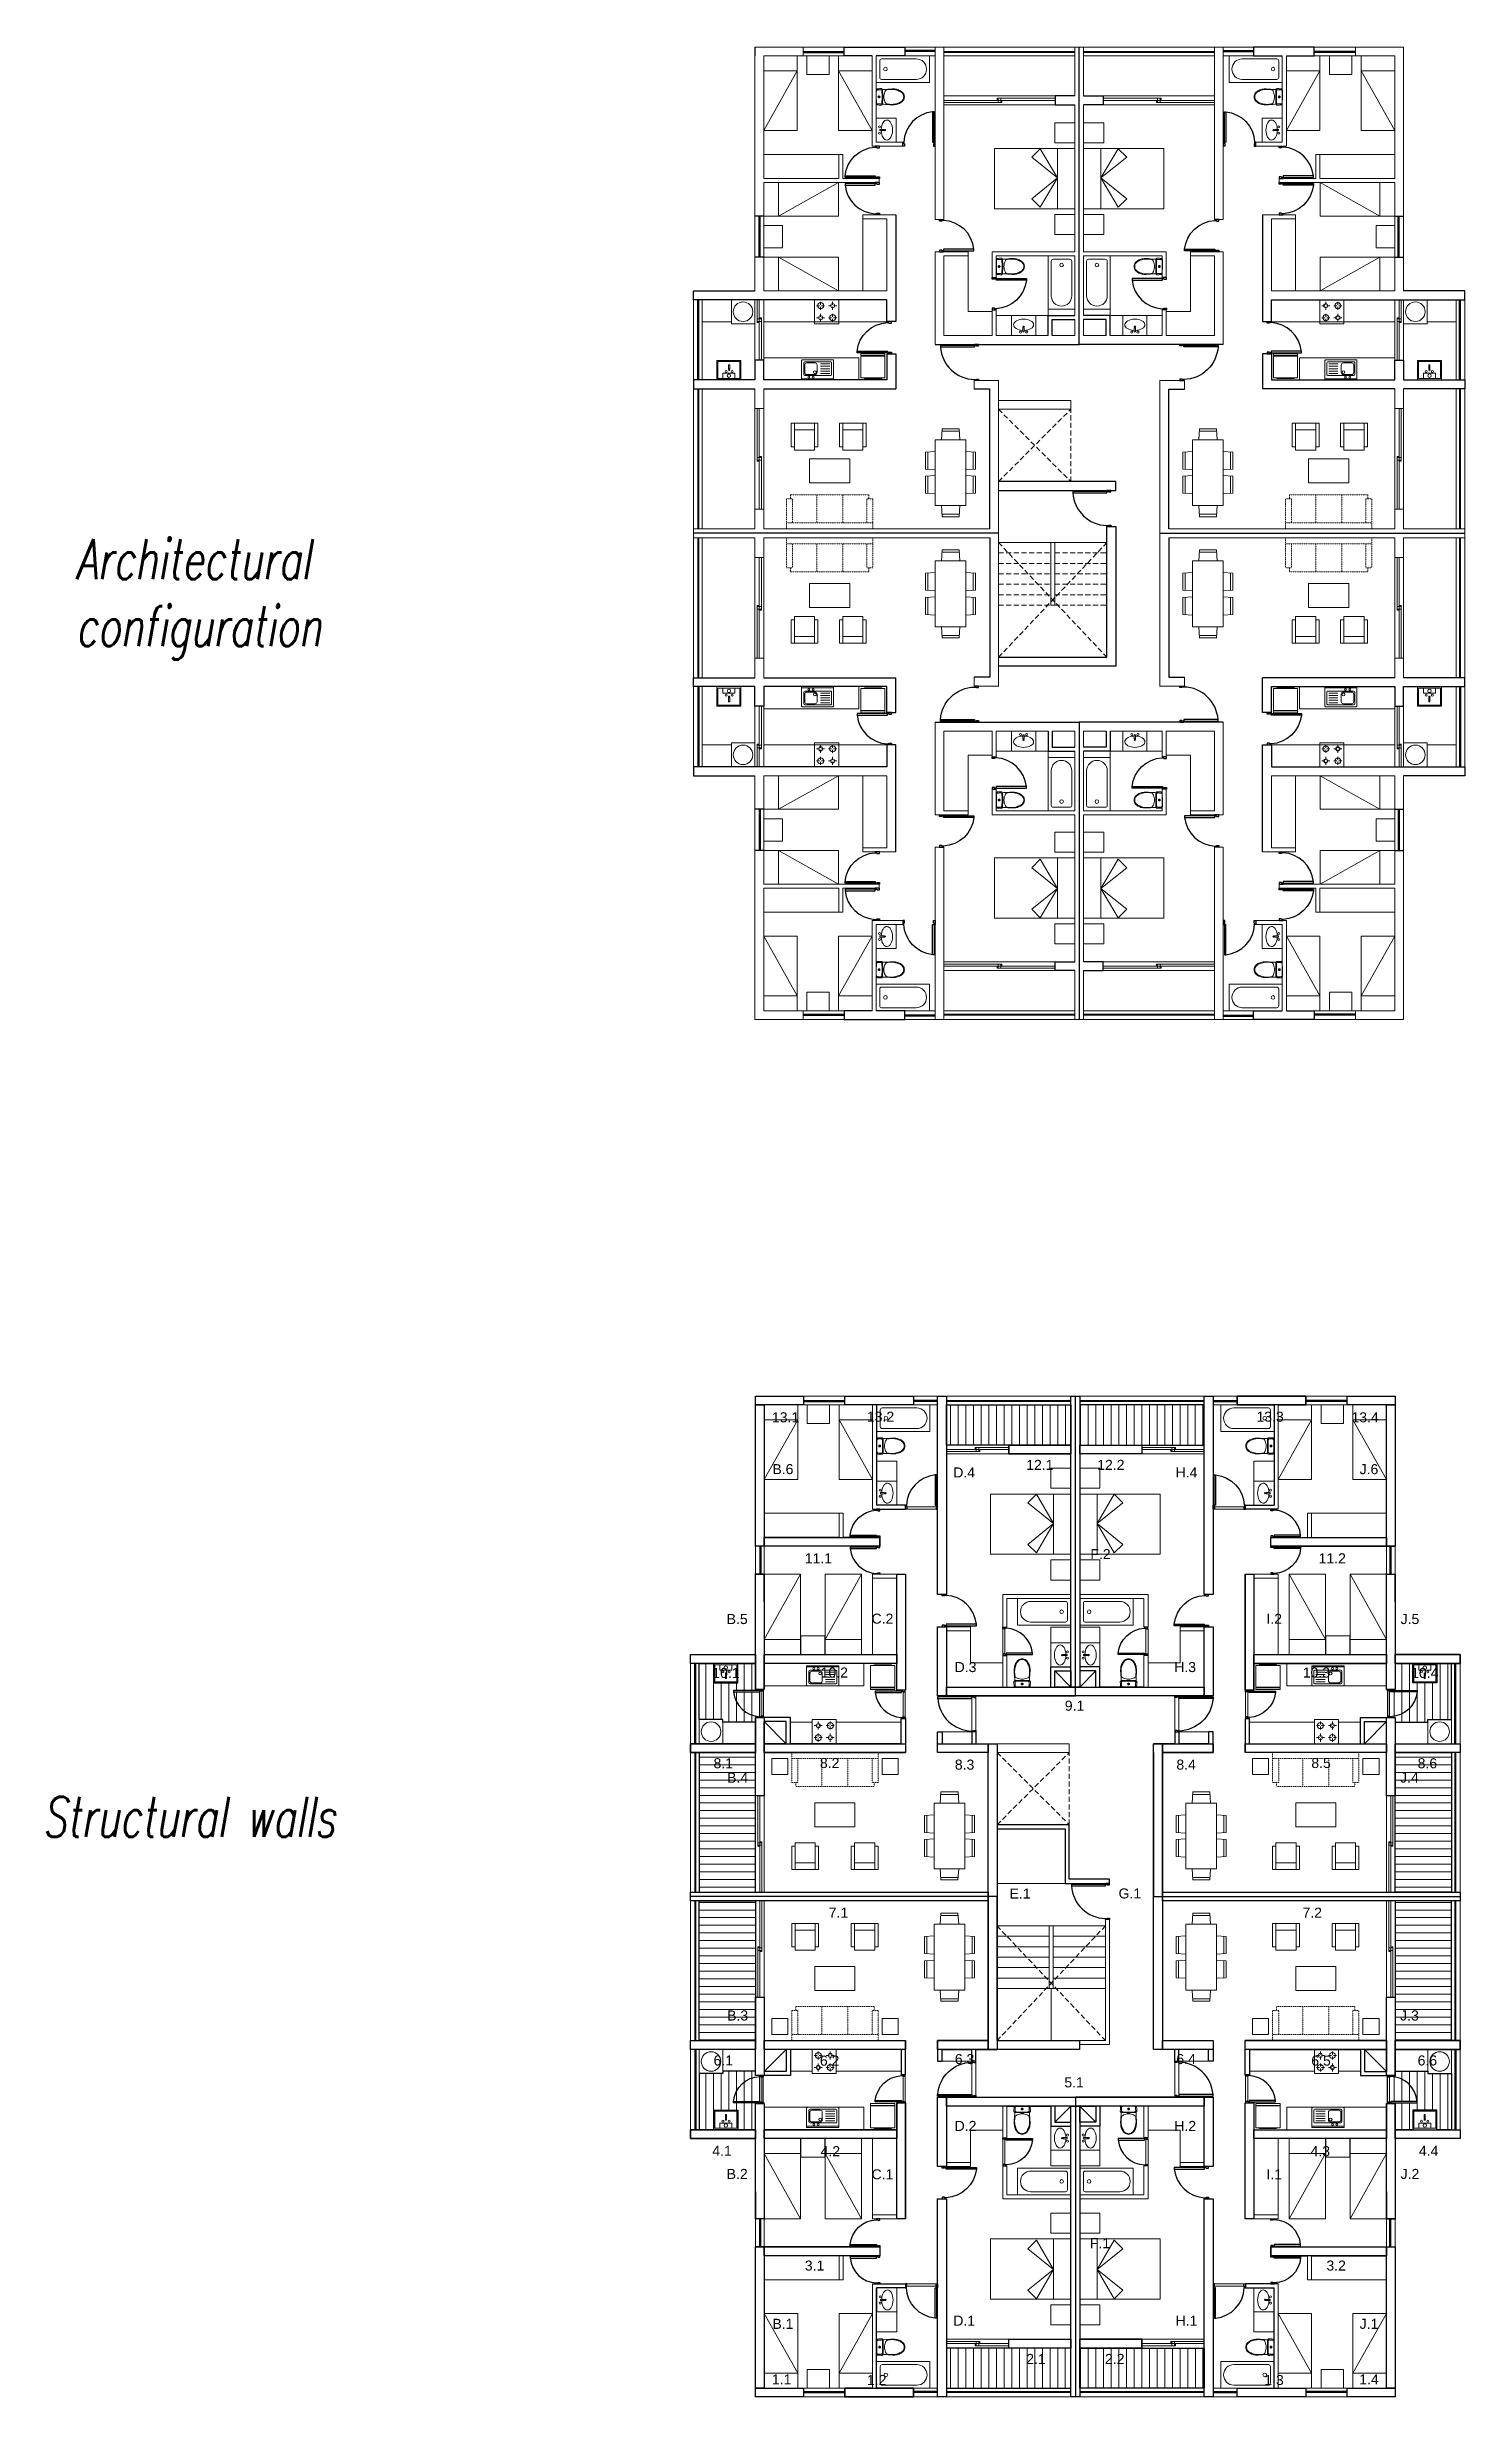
# Model space of a CAD drawing. Header units: inches. Extents: x -1527 to 2005, y 44 to 5900.
import ezdxf

# ---------------------------------------------------------------- set-up
doc = ezdxf.new("R2010")
doc.units = ezdxf.units.IN
doc.header["$MEASUREMENT"] = 0
doc.linetypes.add('DASHED', pattern=[19.05, 12.7, -6.35])
doc.linetypes.add('HIDDEN', pattern=[0.375, 0.25, -0.125])
for name, color, linetype, lineweight in [('01 BLOQUES MUEBLES', 252, 'Continuous', 13), ('01 MUROS', 250, 'Continuous', 9), ('AR-PROYECCION', 7, 'Continuous', 9), ('HATCH SUELO', 253, 'Continuous', 5), ('MURO', 250, 'Continuous', 20)]:
    doc.layers.add(name, color=color, linetype=linetype, lineweight=lineweight)
for name, color, linetype in [('01 TEXTO SIMB.', 2, 'Continuous'), ('AR-ARTEFACTOS', 7, 'Continuous'), ('CM', 7, 'Continuous'), ('LIMITEHATCH', 2, 'Continuous'), ('Muros X', 3, 'Continuous'), ('Muros Y', 2, 'Continuous'), ('PROYECCIÓN', 250, 'DASHED'), ('PUERTA', 252, 'Continuous')]:
    doc.layers.add(name, color=color, linetype=linetype)
doc.layers.add('VIEWPORT', color=2, linetype='Continuous', lineweight=15, plot=False)
doc.styles.add('ROMANS', font='romans.shx', dxfattribs={"width": 0.7, "oblique": 10})
doc.styles.get("Standard").update_dxf_attribs({"font": 'Arial.ttf'})
pattern_1 = [(90, (0, 0), (-19.05, 4e-15), [])]

msp = doc.modelspace()

# ---------------------------------------------------------------- texts
at = {"layer": 'CM', "color": 1, "ltscale": 9, "char_height": 100, "attachment_point": 1, "style": 'ROMANS'}
for s, insert in [('{\\C256;Architectural configuration}', (-1455.6, 4673.3)), ('{\\C256;Structural walls}', (-1538.7, 1539.3))]:
    msp.add_mtext_dynamic_manual_height_columns(s, width=1124.51, gutter_width=105, heights=[0], dxfattribs=dict(at, insert=insert))

# ---------------------------------------------------------------- blocks, each defined once
blk = doc.blocks.new('puerta')
at = {"layer": 'PUERTA'}
for points in [[(6345.5, 7465.6), (6341.5, 7465.6), (6341.5, 7455.6), (6344, 7455.6), (6344, 7459.6), (6345.5, 7459.6)], [(6348, 7455.6), (6344, 7455.6), (6344, 7380.1), (6348, 7380.1)], [(6418, 7465.6), (6422, 7465.6), (6422, 7455.6), (6419.5, 7455.6), (6419.5, 7459.6), (6418, 7459.6)]]:
    blk.add_lwpolyline(points, close=True, dxfattribs=at)
blk.add_arc((6340, 7459.2), 79.5, 275.71255, 357.37316, dxfattribs=at)
blk = doc.blocks.new('wcc')
at = {"layer": '01 BLOQUES MUEBLES'}
for p, q in [((5840.3, 7691.8), (5840.4, 7693.8)), ((5840.4, 7691.6), (5840.3, 7691.8)), ((5840.4, 7693.8), (5840.5, 7695.8)), ((5840.4, 7691.3), (5840.4, 7691.6)), ((5840.6, 7691), (5840.4, 7691.3)), ((5840.5, 7695.8), (5840.6, 7697.7)), ((5840.6, 7697.7), (5840.7, 7699.7)), ((5840.8, 7690.7), (5840.6, 7691)), ((5840.7, 7699.7), (5840.8, 7701.7)), ((5840.8, 7702), (5840.9, 7702.3)), ((5840.8, 7701.7), (5840.8, 7702)), ((5841, 7690.4), (5840.8, 7690.7)), ((5840.9, 7702.3), (5841, 7702.6)), ((5841, 7702.6), (5841.1, 7702.9)), ((5841.3, 7690.1), (5841, 7690.4)), ((5841.1, 7702.9), (5841.3, 7703.2)), ((5841.3, 7703.2), (5841.4, 7703.5)), ((5841.6, 7689.9), (5841.3, 7690.1)), ((5841.4, 7703.5), (5841.6, 7703.9)), ((5841.4, 7670.4), (5842, 7675.9)), ((5841.6, 7703.9), (5841.9, 7704.2)), ((5842, 7689.6), (5841.6, 7689.9)), ((5841.9, 7704.2), (5842.3, 7704.5)), ((5842.4, 7689.4), (5842, 7689.6)), ((5842, 7675.9), (5842.3, 7681.3)), ((5842.3, 7704.5), (5842.6, 7704.7)), ((5842.3, 7681.3), (5842.4, 7685.9)), ((5842.5, 7671.5), (5842.3, 7668.5)), ((5842.6, 7689.4), (5842.4, 7689.4)), ((5842.4, 7685.9), (5842.6, 7689.4)), ((5842.8, 7674.6), (5842.5, 7671.5)), ((5842.6, 7704.7), (5842.9, 7704.8)), ((5842.6, 7689.4), (5843.1, 7689.2)), ((5843.2, 7677.5), (5842.8, 7674.6)), ((5842.9, 7704.8), (5843.3, 7704.9)), ((5843.1, 7693), (5843.2, 7694.7)), ((5843.1, 7692.8), (5843.1, 7693)), ((5843.2, 7692.6), (5843.1, 7692.8)), ((5843.1, 7689.2), (5843.5, 7689)), ((5843.2, 7694.7), (5843.3, 7696.4)), ((5843.3, 7692.3), (5843.2, 7692.6)), ((5843.8, 7680.2), (5843.2, 7677.5)), ((5843.3, 7704.9), (5843.6, 7704.9)), ((5843.3, 7698.1), (5843.4, 7699.8)), ((5843.3, 7696.4), (5843.3, 7698.1)), ((5843.5, 7692), (5843.3, 7692.3)), ((5843.4, 7699.8), (5843.5, 7701.5)), ((5843.5, 7701.5), (5843.6, 7701.8)), ((5843.7, 7691.8), (5843.5, 7692)), ((5843.5, 7689), (5844, 7688.9)), ((5843.6, 7704.9), (5843.9, 7704.9)), ((5843.6, 7702), (5843.7, 7702.3)), ((5843.6, 7701.8), (5843.6, 7702)), ((5843.7, 7702.3), (5843.8, 7702.5)), ((5844, 7691.5), (5843.7, 7691.8)), ((5843.8, 7702.5), (5843.9, 7702.8)), ((5846.2, 7681.7), (5843.8, 7680.2)), ((5843.9, 7704.9), (5844.2, 7705)), ((5843.9, 7702.8), (5844.1, 7703.1)), ((5844.3, 7691.3), (5844, 7691.5)), ((5844, 7688.9), (5844.3, 7688.9)), ((5844.1, 7703.1), (5844.2, 7703.4)), ((5844.2, 7705), (5860.9, 7705)), ((5844.2, 7703.4), (5844.5, 7703.7)), ((5844.6, 7691.1), (5844.3, 7691.3)), ((5844.3, 7688.9), (5857.1, 7688.5)), ((5844.5, 7703.7), (5844.8, 7704)), ((5844.9, 7690.9), (5844.6, 7691.1)), ((5844.8, 7704), (5845.1, 7704.1)), ((5845.1, 7690.9), (5844.9, 7690.9)), ((5845.1, 7704.1), (5845.4, 7704.3)), ((5845.1, 7690.9), (5845.5, 7690.7)), ((5845.4, 7704.3), (5845.6, 7704.3)), ((5845.5, 7690.7), (5845.9, 7690.6)), ((5845.6, 7704.3), (5845.9, 7704.3)), ((5845.9, 7704.3), (5846.2, 7704.3)), ((5845.9, 7690.6), (5846.3, 7690.5)), ((5846.2, 7704.3), (5846.5, 7704.4)), ((5848.6, 7682.8), (5846.2, 7681.7)), ((5846.3, 7690.5), (5846.5, 7690.4)), ((5846.5, 7704.4), (5860.9, 7704.4)), ((5846.5, 7690.4), (5857.6, 7690.1)), ((5851.7, 7684), (5848.6, 7682.8)), ((5854.7, 7684.8), (5851.7, 7684)), ((5857.8, 7685.3), (5854.7, 7684.8)), ((5857.1, 7688.5), (5860.9, 7688.5)), ((5857.6, 7690.1), (5860.9, 7690.1)), ((5860.9, 7685.5), (5857.8, 7685.3)), ((5858.8, 7698), (5858.7, 7697.5)), ((5858.7, 7697.5), (5858.7, 7697)), ((5858.7, 7697), (5858.9, 7696.5)), ((5858.9, 7698.4), (5858.8, 7698)), ((5859.2, 7698.9), (5858.9, 7698.4)), ((5858.9, 7696.5), (5859.2, 7696.1)), ((5859.5, 7699.2), (5859.2, 7698.9)), ((5859.2, 7696.1), (5859.6, 7695.7)), ((5859.9, 7699.5), (5859.5, 7699.2)), ((5859.6, 7695.7), (5860, 7695.5)), ((5859.9, 7698.2), (5859.7, 7697.8)), ((5859.7, 7697.8), (5859.7, 7697.4)), ((5859.7, 7697.4), (5859.7, 7697.1)), ((5859.7, 7697.1), (5859.9, 7696.8)), ((5860.4, 7699.6), (5859.9, 7699.5)), ((5860.2, 7698.5), (5859.9, 7698.2)), ((5859.9, 7696.8), (5860.2, 7696.4)), ((5860, 7695.5), (5860.4, 7695.3)), ((5860.6, 7698.7), (5860.2, 7698.5)), ((5860.2, 7696.4), (5860.5, 7696.3)), ((5860.9, 7699.7), (5860.4, 7699.6)), ((5860.4, 7695.3), (5860.9, 7695.2)), ((5860.5, 7696.3), (5860.9, 7696.2)), ((5860.9, 7698.7), (5860.6, 7698.7)), ((5860.9, 7705), (5877.7, 7704.9)), ((5860.9, 7704.4), (5875.4, 7704.3)), ((5860.9, 7699.7), (5861.5, 7699.6)), ((5860.9, 7698.7), (5861.3, 7698.7)), ((5861.4, 7696.3), (5860.9, 7696.2)), ((5861.5, 7695.3), (5860.9, 7695.2)), ((5864.2, 7690.1), (5860.9, 7690.1)), ((5864.8, 7688.5), (5860.9, 7688.5)), ((5860.9, 7685.5), (5864.1, 7685.3)), ((5861.3, 7698.7), (5861.7, 7698.5)), ((5861.7, 7696.4), (5861.4, 7696.3)), ((5861.5, 7699.6), (5861.9, 7699.5)), ((5861.9, 7695.5), (5861.5, 7695.3)), ((5861.7, 7698.5), (5862, 7698.2)), ((5862, 7696.8), (5861.7, 7696.4)), ((5861.9, 7699.5), (5862.3, 7699.2)), ((5862.3, 7695.7), (5861.9, 7695.5)), ((5862, 7698.2), (5862.2, 7697.8)), ((5862.2, 7697.1), (5862, 7696.8)), ((5862.2, 7697.8), (5862.2, 7697.4)), ((5862.2, 7697.4), (5862.2, 7697.1)), ((5862.3, 7699.2), (5862.7, 7698.9)), ((5862.7, 7696.1), (5862.3, 7695.7)), ((5862.7, 7698.9), (5863, 7698.4)), ((5863, 7696.5), (5862.7, 7696.1)), ((5863, 7698.4), (5863.1, 7698)), ((5863.1, 7697), (5863, 7696.5)), ((5863.1, 7698), (5863.2, 7697.5)), ((5863.2, 7697.5), (5863.1, 7697)), ((5864.1, 7685.3), (5867.1, 7684.8)), ((5875.4, 7690.4), (5864.2, 7690.1)), ((5877.6, 7688.8), (5864.8, 7688.5)), ((5867.1, 7684.8), (5870.2, 7684)), ((5870.2, 7684), (5873.3, 7682.8)), ((5873.3, 7682.8), (5875.6, 7681.7)), ((5875.4, 7704.3), (5875.7, 7704.3)), ((5875.6, 7690.5), (5875.4, 7690.4)), ((5876, 7690.6), (5875.6, 7690.5)), ((5875.6, 7681.7), (5878.1, 7680.2)), ((5875.7, 7704.3), (5876, 7704.3)), ((5876, 7704.3), (5876.2, 7704.3)), ((5876.4, 7690.7), (5876, 7690.6)), ((5876.2, 7704.3), (5876.5, 7704.2)), ((5876.8, 7690.8), (5876.4, 7690.7)), ((5876.5, 7704.2), (5876.8, 7704.1)), ((5876.8, 7704.1), (5877.1, 7704)), ((5877, 7690.9), (5876.8, 7690.8)), ((5877.3, 7691.1), (5877, 7690.9)), ((5877.1, 7704), (5877.4, 7703.7)), ((5877.6, 7691.3), (5877.3, 7691.1)), ((5877.4, 7703.7), (5877.6, 7703.4)), ((5877.6, 7703.4), (5877.8, 7703.1)), ((5877.9, 7691.5), (5877.6, 7691.3)), ((5877.9, 7688.9), (5877.6, 7688.8)), ((5877.7, 7704.9), (5878, 7704.9)), ((5877.8, 7703.1), (5878, 7702.8)), ((5878.2, 7691.8), (5877.9, 7691.5)), ((5878.4, 7689), (5877.9, 7688.9)), ((5878, 7704.9), (5878.3, 7704.9)), ((5878, 7702.8), (5878.1, 7702.5)), ((5878.1, 7702.5), (5878.2, 7702.3)), ((5878.1, 7680.2), (5878.7, 7677.5)), ((5878.2, 7702.3), (5878.3, 7702)), ((5878.4, 7692), (5878.2, 7691.8)), ((5878.3, 7704.9), (5878.6, 7704.9)), ((5878.3, 7702), (5878.3, 7701.8)), ((5878.3, 7701.8), (5878.4, 7701.5)), ((5878.4, 7701.5), (5878.5, 7699.8)), ((5878.6, 7692.3), (5878.4, 7692)), ((5878.8, 7689.1), (5878.4, 7689)), ((5878.5, 7699.8), (5878.5, 7698.1)), ((5878.5, 7698.1), (5878.6, 7696.4)), ((5878.6, 7704.9), (5879, 7704.8)), ((5878.6, 7696.4), (5878.7, 7694.7)), ((5878.7, 7692.5), (5878.6, 7692.3)), ((5878.7, 7694.7), (5878.8, 7693)), ((5878.8, 7693), (5878.7, 7692.8)), ((5878.7, 7692.8), (5878.7, 7692.5)), ((5878.7, 7677.5), (5879.1, 7674.6)), ((5879.3, 7689.3), (5878.8, 7689.1)), ((5879, 7704.8), (5879.3, 7704.7)), ((5879.1, 7674.6), (5879.4, 7671.5)), ((5879.3, 7704.7), (5879.6, 7704.5)), ((5879.5, 7689.4), (5879.3, 7689.3)), ((5879.3, 7689.3), (5879.4, 7685.9)), ((5879.4, 7685.9), (5879.6, 7681.3)), ((5879.4, 7671.5), (5879.6, 7668.5)), ((5879.9, 7689.6), (5879.5, 7689.4)), ((5879.6, 7704.5), (5880, 7704.2)), ((5879.6, 7681.3), (5879.9, 7675.9)), ((5880.2, 7689.9), (5879.9, 7689.6)), ((5879.9, 7675.9), (5880.4, 7670.4)), ((5880, 7704.2), (5880.2, 7703.9)), ((5880.2, 7703.9), (5880.5, 7703.5)), ((5880.6, 7690.1), (5880.2, 7689.9)), ((5880.5, 7703.5), (5880.6, 7703.2)), ((5880.6, 7703.2), (5880.8, 7702.9)), ((5880.9, 7690.4), (5880.6, 7690.1)), ((5880.8, 7702.9), (5880.9, 7702.5)), ((5880.9, 7702.5), (5881, 7702.2)), ((5881.1, 7690.7), (5880.9, 7690.4)), ((5881, 7702.2), (5881.1, 7701.9)), ((5881.1, 7701.9), (5881.1, 7701.7)), ((5881.1, 7701.7), (5881.2, 7699.7)), ((5881.3, 7691), (5881.1, 7690.7)), ((5881.2, 7699.7), (5881.3, 7697.7)), ((5881.3, 7697.7), (5881.4, 7695.8)), ((5881.4, 7691.3), (5881.3, 7691)), ((5881.4, 7695.8), (5881.5, 7693.8)), ((5881.5, 7691.6), (5881.4, 7691.3)), ((5881.5, 7693.8), (5881.5, 7691.8)), ((5881.5, 7691.8), (5881.5, 7691.6)), ((5841.2, 7664.9), (5841.4, 7670.4)), ((5841.2, 7662.2), (5841.2, 7664.9)), ((5841.3, 7659.5), (5841.2, 7662.2)), ((5841.6, 7656.9), (5841.3, 7659.5)), ((5842.1, 7654.2), (5841.6, 7656.9)), ((5842.8, 7651.6), (5842.1, 7654.2)), ((5842.3, 7668.5), (5842.3, 7665.6)), ((5842.3, 7665.6), (5842.5, 7662.6)), ((5842.5, 7662.6), (5842.8, 7659.8)), ((5842.8, 7659.8), (5843.5, 7656.5)), ((5843.7, 7649.1), (5842.8, 7651.6)), ((5843.5, 7656.5), (5844.5, 7653)), ((5844.7, 7646.7), (5843.7, 7649.1)), ((5844.5, 7653), (5845.4, 7650.5)), ((5846, 7644.3), (5844.7, 7646.7)), ((5845.4, 7650.5), (5846.4, 7648.1)), ((5847.4, 7642.1), (5846, 7644.3)), ((5846.4, 7648.1), (5847.3, 7645.9)), ((5847.3, 7645.9), (5848.3, 7643.9)), ((5849.2, 7640), (5847.4, 7642.1)), ((5848.3, 7643.9), (5849.5, 7642)), ((5851.1, 7638.2), (5849.2, 7640)), ((5849.5, 7642), (5851, 7640.3)), ((5851, 7640.3), (5852.7, 7638.9)), ((5853.3, 7636.6), (5851.1, 7638.2)), ((5852.7, 7638.9), (5854.6, 7637.7)), ((5855.7, 7635.4), (5853.3, 7636.6)), ((5854.6, 7637.7), (5856.6, 7636.8)), ((5858.3, 7634.7), (5855.7, 7635.4)), ((5856.6, 7636.8), (5858.8, 7636.3)), ((5860.9, 7634.4), (5858.3, 7634.7)), ((5858.8, 7636.3), (5860.9, 7636.2)), ((5863, 7636.3), (5860.9, 7636.2)), ((5863.6, 7634.7), (5860.9, 7634.4)), ((5865.2, 7636.8), (5863, 7636.3)), ((5866.2, 7635.4), (5863.6, 7634.7)), ((5867.2, 7637.7), (5865.2, 7636.8)), ((5868.5, 7636.6), (5866.2, 7635.4)), ((5869.1, 7638.9), (5867.2, 7637.7)), ((5870.8, 7638.2), (5868.5, 7636.6)), ((5870.8, 7640.3), (5869.1, 7638.9)), ((5872.3, 7642), (5870.8, 7640.3)), ((5872.7, 7640), (5870.8, 7638.2)), ((5873.5, 7643.9), (5872.3, 7642)), ((5874.4, 7642.1), (5872.7, 7640)), ((5874.6, 7645.9), (5873.5, 7643.9)), ((5875.9, 7644.3), (5874.4, 7642.1)), ((5875.5, 7648), (5874.6, 7645.9)), ((5876.5, 7650.5), (5875.5, 7648)), ((5877.2, 7646.6), (5875.9, 7644.3)), ((5877.4, 7652.9), (5876.5, 7650.5)), ((5878.2, 7649.1), (5877.2, 7646.6)), ((5878.3, 7656.4), (5877.4, 7652.9)), ((5879.1, 7651.6), (5878.2, 7649.1)), ((5879, 7659.8), (5878.3, 7656.4)), ((5879.4, 7662.6), (5879, 7659.8)), ((5879.8, 7654.2), (5879.1, 7651.6)), ((5879.6, 7665.6), (5879.4, 7662.6)), ((5879.6, 7668.5), (5879.6, 7665.6)), ((5880.2, 7656.9), (5879.8, 7654.2)), ((5880.6, 7659.5), (5880.2, 7656.9)), ((5880.4, 7670.4), (5880.7, 7664.9)), ((5880.7, 7662.2), (5880.6, 7659.5)), ((5880.7, 7664.9), (5880.7, 7662.2))]:
    blk.add_line(p, q, dxfattribs=at)
blk = doc.blocks.new('lavamanoss')
at = {"layer": '01 BLOQUES MUEBLES'}
for p, q in [((5937.7, 7604.3), (5937.7, 7607.3)), ((5937.7, 7607.3), (5947.7, 7607.3)), ((5947.7, 7604.3), (5937.7, 7604.3)), ((5947.7, 7607.3), (5947.7, 7605.8)), ((5947.7, 7605.8), (5947.7, 7604.3))]:
    blk.add_line(p, q, dxfattribs=at)
blk.add_lwpolyline([(5906.9, 7635.6), (5906.9, 7575.6), (5956.9, 7575.6), (5956.9, 7635.6)], close=True, dxfattribs=at)
for centre, radius in [((5948.2, 7613.5), 2.5), ((5935, 7605.8), 1.61), ((5948.2, 7598), 2.5)]:
    blk.add_circle(centre, radius, dxfattribs=at)
blk.add_ellipse((5930.2, 7605.8), major_axis=(0, -25), ratio=0.565157, start_param=1.634018, end_param=7.79076, dxfattribs=at)
blk = doc.blocks.new('tina')
at = {"layer": '01 BLOQUES MUEBLES'}
blk.add_lwpolyline([(5757.6, 7708.3), (5757.6, 7575.6), (5823.9, 7575.6), (5823.9, 7708.3)], close=True, dxfattribs=at)
blk.add_lwpolyline([(5765.1, 7694.7), (5765.1, 7608.4, 0.999997), (5816.4, 7608.4), (5816.4, 7694.7, 0.414214), (5811.6, 7699.4), (5769.9, 7699.4, 0.414214)], format="xyb", close=True, dxfattribs=at)
blk.add_circle((5790.8, 7685.2), 4.55, dxfattribs=at)
blk = doc.blocks.new('puerta3')
at = {"layer": 'PUERTA'}
for points in [[(6322.7, 7702.4), (6325.2, 7702.4), (6325.2, 7707.4), (6326.7, 7707.4), (6326.7, 7712.4), (6322.7, 7712.4)], [(6329.2, 7702.4), (6325.2, 7702.4), (6325.2, 7617.4), (6329.2, 7617.4)], [(6412.7, 7702.4), (6410.2, 7702.4), (6410.2, 7707.4), (6409.2, 7707.4), (6409.2, 7712.4), (6412.7, 7712.4)]]:
    blk.add_lwpolyline(points, close=True, dxfattribs=at)
blk.add_arc((6322.9, 7704.6), 87.4, 274.14954, 358.5881, dxfattribs=at)
blk = doc.blocks.new('lavatorio loggia')
at = {"layer": '01 BLOQUES MUEBLES'}
for p, q in [((-6171.9, -1652.1), (-6220.7, -1652.1)), ((-6220.7, -1652.1), (-6220.7, -1712.1)), ((-6174.5, -1654.7), (-6217.1, -1654.7)), ((-6217.1, -1654.7), (-6217.1, -1709.5)), ((-6217.1, -1667), (-6204.1, -1667)), ((-6217.1, -1697.2), (-6217.1, -1667)), ((-6204.1, -1697.2), (-6217.1, -1697.2)), ((-6204.1, -1667), (-6204.1, -1697.2)), ((-6192.7, -1684), (-6192.7, -1681)), ((-6192.7, -1681), (-6182.7, -1681)), ((-6192.7, -1684), (-6192.7, -1681)), ((-6192.7, -1681), (-6182.7, -1681)), ((-6182.7, -1684), (-6192.7, -1684)), ((-6182.7, -1684), (-6192.7, -1684)), ((-6182.7, -1681), (-6182.7, -1682.5)), ((-6182.7, -1681), (-6182.7, -1682.5)), ((-6182.7, -1682.5), (-6182.7, -1684)), ((-6182.7, -1682.5), (-6182.7, -1684)), ((-6174.5, -1709.5), (-6174.5, -1654.7)), ((-6171.9, -1712.1), (-6171.9, -1652.1)), ((-6220.7, -1712.1), (-6171.9, -1712.1)), ((-6217.1, -1709.5), (-6174.5, -1709.5))]:
    blk.add_line(p, q, dxfattribs=at)
for centre, radius in [((-6210.2, -1682.1), 4.32), ((-6199.5, -1675), 2.5), ((-6199.5, -1690.4), 2.5), ((-6195.5, -1682.5), 1.61)]:
    blk.add_circle(centre, radius, dxfattribs=at)
blk = doc.blocks.new('_Lavaplatos_50x80')
at = {"layer": '01 BLOQUES MUEBLES'}
for p, q in [((0.03, -0.8), (0.03, 0)), ((0.11, -0.73), (0.11, -0.085)), ((0.135, -0.34), (0.135, -0.13)), ((0.14, -0.055), (0.42, -0.055)), ((0.16, -0.704), (0.16, -0.474)), ((0.185, -0.08), (0.375, -0.08)), ((0.375, -0.39), (0.185, -0.39)), ((0.22, -0.704), (0.22, -0.474)), ((0.28, -0.704), (0.28, -0.474)), ((0.34, -0.704), (0.34, -0.474)), ((0.4, -0.704), (0.4, -0.474)), ((0.425, -0.13), (0.425, -0.34)), ((0.45, -0.085), (0.45, -0.385)), ((0.45, -0.385), (0.45, -0.73)), ((0.43, -0.75), (0.13, -0.75))]:
    blk.add_line(p, q, dxfattribs=at)
blk.add_lwpolyline([(0.48, -0.8), (0, -0.8), (0, 0), (0.48, 0, -0.414214), (0.5, -0.02), (0.5, -0.78, -0.414214)], format="xyb", close=True, dxfattribs=at)
for centre, radius in [((0.068, -0.18), 0.0232), ((0.068, -0.29), 0.0232), ((0.193, -0.336), 0.035)]:
    blk.add_circle(centre, radius, dxfattribs=at)
for centre, radius, start, end in [((0.14, -0.085), 0.03, 90, 180), ((0.185, -0.13), 0.05, 90, 180), ((0.185, -0.34), 0.05, 180, 270), ((0.375, -0.13), 0.05, 0, 90), ((0.375, -0.34), 0.05, 270, 0), ((0.42, -0.085), 0.03, 0, 90), ((0.13, -0.73), 0.02, 180, 270), ((0.43, -0.73), 0.02, 270, 0)]:
    blk.add_arc(centre, radius, start, end, dxfattribs=at)
blk = doc.blocks.new('_Cocina_1')
at = {"layer": '01 BLOQUES MUEBLES', "ltscale": 0.02}
for p, q in [((-0.6, -0.3), (-0.6, 0.3)), ((-0.6, 0.3), (0, 0.3)), ((-0.55, 0.15), (-0.475, 0.15)), ((-0.55, 0.15), (-0.475, 0.15)), ((-0.55, 0.15), (-0.475, 0.15)), ((-0.55, 0.15), (-0.475, 0.15)), ((-0.55, 0.15), (-0.475, 0.15)), ((-0.45, 0.175), (-0.45, 0.25)), ((-0.45, 0.175), (-0.45, 0.25)), ((-0.45, 0.175), (-0.45, 0.25)), ((-0.45, 0.175), (-0.45, 0.25)), ((-0.45, 0.175), (-0.45, 0.25)), ((-0.45, 0.05), (-0.45, 0.125)), ((-0.45, 0.05), (-0.45, 0.125)), ((-0.45, 0.05), (-0.45, 0.125)), ((-0.45, 0.05), (-0.45, 0.125)), ((-0.45, 0.05), (-0.45, 0.125)), ((-0.425, 0.15), (-0.35, 0.15)), ((-0.425, 0.15), (-0.35, 0.15)), ((-0.425, 0.15), (-0.35, 0.15)), ((-0.425, 0.15), (-0.35, 0.15)), ((-0.425, 0.15), (-0.35, 0.15)), ((-0.25, 0.15), (-0.175, 0.15)), ((-0.25, 0.15), (-0.175, 0.15)), ((-0.25, 0.15), (-0.175, 0.15)), ((-0.25, 0.15), (-0.175, 0.15)), ((-0.25, 0.15), (-0.175, 0.15)), ((-0.15, 0.175), (-0.15, 0.25)), ((-0.15, 0.125), (-0.15, 0.05)), ((-0.05, 0.15), (-0.125, 0.15)), ((0, 0.3), (0, -0.3)), ((0, -0.3), (-0.6, -0.3)), ((0, -0.3), (-0.6, -0.3)), ((0, -0.3), (-0.6, -0.3)), ((0, -0.3), (-0.6, -0.3)), ((0, -0.3), (-0.6, -0.3)), ((-0.55, -0.15), (-0.475, -0.15)), ((-0.55, -0.15), (-0.475, -0.15)), ((-0.55, -0.15), (-0.475, -0.15)), ((-0.55, -0.15), (-0.475, -0.15)), ((-0.55, -0.15), (-0.475, -0.15)), ((-0.45, -0.125), (-0.45, -0.05)), ((-0.45, -0.125), (-0.45, -0.05)), ((-0.45, -0.125), (-0.45, -0.05)), ((-0.45, -0.125), (-0.45, -0.05)), ((-0.45, -0.125), (-0.45, -0.05)), ((-0.45, -0.25), (-0.45, -0.175)), ((-0.45, -0.25), (-0.45, -0.175)), ((-0.45, -0.25), (-0.45, -0.175)), ((-0.45, -0.25), (-0.45, -0.175)), ((-0.45, -0.25), (-0.45, -0.175)), ((-0.425, -0.15), (-0.35, -0.15)), ((-0.425, -0.15), (-0.35, -0.15)), ((-0.425, -0.15), (-0.35, -0.15)), ((-0.425, -0.15), (-0.35, -0.15)), ((-0.425, -0.15), (-0.35, -0.15)), ((-0.25, -0.15), (-0.175, -0.15)), ((-0.25, -0.15), (-0.175, -0.15)), ((-0.25, -0.15), (-0.175, -0.15)), ((-0.25, -0.15), (-0.175, -0.15)), ((-0.25, -0.15), (-0.175, -0.15)), ((-0.15, -0.125), (-0.15, -0.05)), ((-0.15, -0.125), (-0.15, -0.05)), ((-0.15, -0.125), (-0.15, -0.05)), ((-0.15, -0.125), (-0.15, -0.05)), ((-0.15, -0.125), (-0.15, -0.05)), ((-0.15, -0.175), (-0.15, -0.25)), ((-0.125, -0.15), (-0.05, -0.15)), ((-0.125, -0.15), (-0.05, -0.15)), ((-0.125, -0.15), (-0.05, -0.15)), ((-0.125, -0.15), (-0.05, -0.15)), ((-0.125, -0.15), (-0.05, -0.15))]:
    blk.add_line(p, q, dxfattribs=at)
for centre, radius in [((-0.45, 0.15), 0.05), ((-0.45, 0.15), 0.05), ((-0.45, 0.15), 0.05), ((-0.45, 0.15), 0.05), ((-0.45, 0.15), 0.05), ((-0.15, 0.15), 0.075), ((-0.15, 0.15), 0.075), ((-0.15, 0.15), 0.075), ((-0.15, 0.15), 0.075), ((-0.15, 0.15), 0.075), ((-0.45, -0.15), 0.075), ((-0.45, -0.15), 0.075), ((-0.45, -0.15), 0.075), ((-0.45, -0.15), 0.075), ((-0.45, -0.15), 0.075), ((-0.15, -0.15), 0.05), ((-0.15, -0.15), 0.05), ((-0.15, -0.15), 0.05), ((-0.15, -0.15), 0.05), ((-0.15, -0.15), 0.05)]:
    blk.add_circle(centre, radius, dxfattribs=at)
blk = doc.blocks.new('lav')
at = {"layer": '01 BLOQUES MUEBLES'}
for p, q in [((53035.9, -1515.9), (53035.9, -1455.9)), ((53035.9, -1455.9), (53040.4, -1455.9)), ((53040.4, -1515.9), (53040.4, -1455.9)), ((53041.4, -1515.9), (53041.4, -1455.9)), ((53041.4, -1455.9), (53095.9, -1455.9)), ((53095.9, -1455.9), (53095.9, -1515.9)), ((53035.9, -1515.9), (53040.4, -1515.9)), ((53095.9, -1515.9), (53041.4, -1515.9)), ((53097.6, -1464.8), (53095.9, -1464.8)), ((53095.9, -1507.9), (53097.6, -1507.9)), ((53097.6, -1507.9), (53097.6, -1464.8))]:
    blk.add_line(p, q, dxfattribs=at)
blk = doc.blocks.new('ddd')
at = {"layer": '01 BLOQUES MUEBLES', "linetype": 'HIDDEN', "ltscale": 0.01}
for p, q in [((6188.1, 6399.3), (6113.1, 6399.3)), ((6128.1, 6399.3), (6128.1, 6184.3)), ((6188.1, 6384.3), (6128.1, 6384.3)), ((6188.1, 6399.3), (6188.1, 6384.3)), ((6198.1, 6389.3), (6188.1, 6389.3)), ((6198.1, 6389.3), (6198.1, 6194.3)), ((6198.1, 6324.3), (6128.1, 6324.3)), ((6198.1, 6259.3), (6128.1, 6259.3)), ((6188.1, 6184.3), (6113.1, 6184.3)), ((6188.1, 6199.3), (6128.1, 6199.3)), ((6188.1, 6199.3), (6188.1, 6184.3)), ((6198.1, 6194.3), (6188.1, 6194.3))]:
    blk.add_line(p, q, dxfattribs=at)
blk.add_lwpolyline([(6113.1, 6399.3), (6113.1, 6184.3)], dxfattribs=at)
blk = doc.blocks.new('Sofá 1 cuerpo')
at = {"layer": '01 BLOQUES MUEBLES'}
for points in [[(2459.9, 3659), (2449.9, 3659), (2449.9, 3589), (2459.9, 3589), (2459.9, 3659)], [(2519.9, 3659), (2529.9, 3659), (2529.9, 3589), (2519.9, 3589), (2519.9, 3659)]]:
    blk.add_lwpolyline(points, dxfattribs=at)
for points in [[(2519.9, 3639), (2459.9, 3639), (2459.9, 3659), (2519.9, 3659)], [(2519.9, 3579), (2459.9, 3579), (2459.9, 3639), (2519.9, 3639)]]:
    blk.add_lwpolyline(points, close=True, dxfattribs=at)
blk = doc.blocks.new('bloqued1')
at = {"layer": 'HATCH SUELO'}
h = blk.add_hatch(dxfattribs=at)
h.set_pattern_fill('ANSI31', color=256, scale=6, angle=45)
h.set_pattern_definition(pattern_1)
h.paths.add_polyline_path([(8231.6, 11658.1), (7921.6, 11658.1), (7921.6, 11558.1), (8231.6, 11558.1)])
h = blk.add_hatch(dxfattribs=at)
h.set_pattern_fill('ANSI31', color=256, scale=6, angle=45)
h.set_pattern_definition(pattern_1)
h.paths.add_polyline_path([(7341.9, 10965.4), (7341.9, 11014.1), (7305.6, 11014.1), (7305.6, 10874.1), (7364.1, 10874.1), (7364.1, 10868.1), (7445.6, 10868.1), (7445.6, 10879.1), (7456.6, 10879.1), (7456.6, 10881.3), (7460.1, 10881.3), (7460.1, 10882.6), (7465.3, 10882.6), (7465.3, 10945.6), (7460.1, 10945.6), (7460.1, 10946.9), (7456.6, 10946.9), (7456.6, 10943.5), (7391, 10943.5), (7391, 10946.9), (7456.6, 10946.9), (7456.6, 10949.1), (7445.6, 10949.1), (7445.6, 11014.1), (7401.9, 11014.1), (7401.9, 10965.4)])
h = blk.add_hatch(dxfattribs=at)
h.set_pattern_fill('ANSI31', color=256, scale=6, angle=135)
h.set_pattern_definition([(180, (0, 0), (-4e-15, -19.05), [])])
h.paths.add_polyline_path([(7445.6, 10792.1), (7305.6, 10792.1), (7305.6, 10444.1), (7445.6, 10444.1)])
at = {"layer": '01 BLOQUES MUEBLES', "ltscale": 25}
for p, q in [((7467.6, 11472.2), (7551.3, 11620.9)), ((7737.6, 11472.2), (7654, 11620.9)), ((7557.6, 11236.1), (7467.6, 11073.3)), ((7709.6, 11236.1), (7619.6, 11073.3))]:
    blk.add_line(p, q, dxfattribs=at)
at = {"layer": '01 BLOQUES MUEBLES'}
for p, q in [((8145.5, 11435.5), (8124.3, 11414.3)), ((8188.5, 11362.5), (8145.5, 11435.5)), ((8124.3, 11414.3), (8188.5, 11362.5)), ((8124.3, 11310.7), (8188.5, 11362.5)), ((8188.5, 11362.5), (8145.5, 11289.5)), ((8145.5, 11289.5), (8124.3, 11310.7)), ((7907.8, 10687.6), (7950.3, 10687.6)), ((7872.7, 10592.9), (7872.7, 10635.4)), ((7985.3, 10592.9), (7985.3, 10635.4)), ((7872.7, 10532.8), (7872.7, 10575.3)), ((7985.3, 10532.8), (7985.3, 10575.3)), ((7907.7, 10480.6), (7950.2, 10480.6))]:
    blk.add_line(p, q, dxfattribs=at)
for points in [[(7467.6, 11658.1), (7551.3, 11658.1), (7551.3, 11472.2), (7467.6, 11472.2)], [(7574.7, 11611.6), (7630.5, 11611.6), (7630.5, 11658.1), (7574.7, 11658.1)], [(8181.6, 11500.4), (8231.6, 11500.4), (8231.6, 11450.4), (8181.6, 11450.4)], [(8231.6, 11286.1), (8031.6, 11286.1), (8031.6, 11436.1), (8231.6, 11436.1)], [(8181.6, 11221.9), (8231.6, 11221.9), (8231.6, 11271.9), (8181.6, 11271.9)], [(7557.6, 11036.1), (7467.6, 11036.1), (7467.6, 11236.1), (7557.6, 11236.1)], [(7709.6, 11036.1), (7619.6, 11036.1), (7619.6, 11236.1), (7709.6, 11236.1)], [(7618.6, 11082.6), (7558.6, 11082.6), (7558.6, 11036.1), (7618.6, 11036.1)], [(7364.1, 10814.1), (7305.6, 10814.1), (7305.6, 10874.1), (7364.1, 10874.1)], [(7526.1, 10737.1), (7486.1, 10737.1), (7486.1, 10777.1), (7526.1, 10777.1)], [(7761.1, 10737.1), (7801.1, 10737.1), (7801.1, 10777.1), (7761.1, 10777.1)], [(7693.6, 10607.1), (7593.6, 10607.1), (7593.6, 10667.1), (7693.6, 10667.1)], [(7890.9, 10502.1), (7890.9, 10666.1), (7967.1, 10666.1), (7967.1, 10502.1)], [(7950.3, 10693.7), (7907.8, 10693.7), (7906, 10666.1), (7952, 10666.1)], [(7866.6, 10635.4), (7866.6, 10592.9), (7890.9, 10591.4), (7890.9, 10636.9)], [(7991.4, 10635.4), (7991.4, 10592.9), (7967.1, 10591.4), (7967.1, 10636.9)], [(7866.6, 10575.3), (7866.6, 10532.8), (7890.9, 10531.3), (7890.9, 10576.8)], [(7991.4, 10575.3), (7991.4, 10532.8), (7967.1, 10531.3), (7967.1, 10576.8)], [(7950.2, 10474.5), (7907.7, 10474.5), (7906, 10502.1), (7952, 10502.1)]]:
    blk.add_lwpolyline(points, close=True, dxfattribs=at)
at = {"layer": '01 BLOQUES MUEBLES', "ltscale": 25}
for points in [[(7467.6, 11658.1), (7551.3, 11658.1), (7551.3, 11472.2), (7467.6, 11472.2)], [(7737.6, 11658.1), (7654, 11658.1), (7654, 11472.2), (7737.6, 11472.2)], [(7557.6, 11036.1), (7467.6, 11036.1), (7467.6, 11236.1), (7557.6, 11236.1)], [(7709.6, 11036.1), (7619.6, 11036.1), (7619.6, 11236.1), (7709.6, 11236.1)], [(7981.6, 10955.2), (7981.6, 10955.2)]]:
    blk.add_lwpolyline(points, close=True, dxfattribs=at)
for points in [[(7467.6, 11620.9), (7551.3, 11620.9)], [(7737.6, 11620.9), (7654, 11620.9)], [(7797.6, 11468.1), (7797.6, 11518), (7747.6, 11518)], [(7654.5, 11388.1), (7467.6, 11388.1)], [(7737.6, 11226.1), (7737.6, 11036.1)], [(7557.6, 11073.3), (7467.6, 11073.3)], [(7709.6, 11073.3), (7619.6, 11073.3)], [(7981.6, 11015.2), (7981.6, 11105.6)], [(8181.6, 11065.2), (8181.6, 11104.1), (8231.6, 11104.1)], [(7981.6, 11015.2), (8061.6, 11015.2)]]:
    blk.add_lwpolyline(points, dxfattribs=at)
at = {"layer": '01 BLOQUES MUEBLES'}
for points in [[(8188.5, 11436.1), (8188.5, 11286.1)], [(7715.6, 11014.3), (7715.6, 10958.2), (7467.6, 10958.2)], [(7364.1, 10868.1), (7445.6, 10868.1)], [(7587.1, 10868.1), (7532.6, 10868.1)], [(7647.1, 10868.1), (7808.6, 10868.1)], [(7984.6, 10843.2), (7910.6, 10843.2)]]:
    blk.add_lwpolyline(points, dxfattribs=at)
blk.add_circle((7335.1, 10844.1), 24.3, dxfattribs=at)
at = {"layer": '01 MUROS'}
for p, q in [((7283.6, 11014.1), (7283.6, 10814.1)), ((7305.6, 10814.1), (7305.6, 11014.1)), ((7283.6, 10792.1), (7283.6, 10444.1)), ((7305.6, 10444.1), (7305.6, 10792.1))]:
    blk.add_line(p, q, dxfattribs=at)
for points in [[(7565.6, 11680.1), (7668.3, 11680.1)], [(7565.6, 11658.1), (7668.3, 11658.1)], [(7839.6, 11680.1), (7899.6, 11680.1)], [(7839.6, 11658.1), (7899.6, 11658.1)], [(7921.6, 11680.1), (8231.6, 11680.1)], [(7921.6, 11669.1), (8231.6, 11669.1)], [(7921.6, 11666.6), (8231.6, 11666.6)], [(7921.6, 11658.1), (8231.6, 11658.1)], [(7921.6, 11558.1), (8076.6, 11558.1)], [(8076.6, 11536.1), (7921.6, 11536.1)], [(7445.6, 11306.1), (7445.6, 11226.1)], [(7467.6, 11306.1), (7467.6, 11236.1)], [(7294.6, 10444.1), (7294.6, 10792.1)], [(7297.1, 10444.1), (7297.1, 10792.1)], [(7445.6, 10444.1), (7445.6, 10684.1)], [(7467.6, 10444.1), (7467.6, 10684.1)]]:
    blk.add_lwpolyline(points, dxfattribs=at)
at = {"layer": 'HATCH SUELO'}
for points in [[(7823.1, 11404.1), (7895.6, 11404.1)], [(7823.1, 11398.1), (7895.6, 11398.1)], [(8061.6, 11100.6), (8061.6, 11037.6)], [(8066.8, 11037.6), (8066.8, 11100.6)], [(7460.1, 10945.6), (7460.1, 10882.6)], [(7465.3, 10945.6), (7465.3, 10882.6)], [(7813.3, 10943.8), (7813.3, 10880.7)], [(7818.5, 10943.8), (7818.5, 10880.7)], [(7984.6, 10926.7), (7984.6, 10845.7)], [(7994.6, 10846.7), (7994.6, 10929.2)]]:
    blk.add_lwpolyline(points, dxfattribs=at)
at = {"layer": 'LIMITEHATCH'}
for points in [[(7921.6, 11658.1), (8231.6, 11658.1), (8231.6, 11558.1), (7921.6, 11558.1)], [(7305.6, 11014.1), (7341.9, 11014.1), (7341.9, 10965.4), (7401.9, 10965.4), (7401.9, 11014.1), (7445.6, 11014.1), (7445.6, 10949.1), (7456.6, 10949.1), (7456.6, 10946.9), (7391, 10946.9), (7391, 10943.5), (7456.6, 10943.5), (7456.6, 10946.9), (7460.1, 10946.9), (7460.1, 10945.6), (7465.3, 10945.6), (7465.3, 10882.6), (7460.1, 10882.6), (7460.1, 10881.3), (7456.6, 10881.3), (7456.6, 10879.1), (7445.6, 10879.1), (7445.6, 10868.1), (7364.1, 10868.1), (7364.1, 10874.1), (7305.6, 10874.1)], [(7445.6, 10792.1), (7305.6, 10792.1), (7305.6, 10444.1), (7445.6, 10444.1)]]:
    blk.add_lwpolyline(points, close=True, dxfattribs=at)
at = {"layer": 'MURO'}
for p, q in [((7565.6, 11680.1), (7445.6, 11680.1)), ((7445.6, 11680.1), (7445.6, 11514.5)), ((7467.6, 11328.1), (7467.6, 11658.1)), ((7467.6, 11658.1), (7565.6, 11658.1)), ((7565.6, 11658.1), (7565.6, 11680.1)), ((7668.3, 11680.1), (7668.3, 11680.1)), ((7668.3, 11680.1), (7668.3, 11680.1)), ((7737.6, 11398.1), (7737.6, 11658.1)), ((7921.6, 11533.7), (7921.6, 11600.6)), ((7445.6, 11514.5), (7445.6, 11306.1)), ((7921.6, 11186.1), (7921.6, 11533.7)), ((7737.6, 11429.6), (7737.6, 11429.6)), ((7445.6, 11248.1), (7445.6, 11036.1)), ((7467.6, 11036.1), (7467.6, 11248.1)), ((7797.6, 11226.1), (7797.6, 11036.1)), ((8231.6, 11176.1), (8231.6, 11027.2)), ((7899.6, 10933.2), (7899.6, 11105.6)), ((7452.6, 11023.1), (7452.6, 11023.1)), ((7797.6, 11036.1), (7467.6, 11036.1)), ((8231.6, 11017.2), (8231.6, 11005.2)), ((8231.6, 10995.2), (8231.6, 10986.7))]:
    blk.add_line(p, q, dxfattribs=at)
at = {"layer": 'MURO', "lineweight": 25}
for p, q in [((7668.3, 11658.1), (7668.3, 11680.1)), ((7668.3, 11680.1), (7839.6, 11680.1)), ((7737.6, 11658.1), (7668.3, 11658.1)), ((7819.6, 11236.1), (7819.6, 11014.1)), ((7797.6, 11014.1), (7467.6, 11014.1)), ((7803.6, 11026.1), (7803.6, 11026.1)), ((8025.6, 10792.1), (7899.6, 10792.1)), ((7910.6, 10814.1), (7984.6, 10814.1)), ((7994.6, 10814.1), (8047.6, 10814.1)), ((8025.6, 10444.1), (8025.6, 10792.1)), ((8047.6, 10792.1), (8047.6, 10433.1))]:
    blk.add_line(p, q, dxfattribs=at)
for points in [[(7565.6, 11669.1), (7668.3, 11669.1)], [(7565.6, 11666.6), (7668.3, 11666.6)], [(7839.6, 11658.1), (7747.6, 11658.1), (7747.6, 11408.1)], [(7839.6, 11680.1), (7839.6, 11658.1)], [(7899.6, 11668.8), (7839.6, 11668.8)], [(7899.6, 11666.3), (7839.6, 11666.3)], [(8231.6, 11558.1), (8076.6, 11558.1), (8076.6, 11536.1), (8231.6, 11536.1)], [(7737.6, 11398.1), (7819.1, 11398.1), (7819.1, 11408.1), (7747.6, 11408.1)], [(7467.6, 11306.1), (7445.6, 11306.1)], [(7755.6, 11306.1), (7445.6, 11306.1)], [(7456.6, 11306.1), (7456.6, 11236.1)], [(7459.1, 11306.1), (7459.1, 11236.1)], [(7654.5, 11328.1), (7467.6, 11328.1)], [(7755.6, 11328.1), (7664.5, 11328.1)], [(7755.6, 11306.1), (7755.6, 11328.1)], [(7445.6, 11168.1), (7445.6, 11238.1)], [(7467.6, 11236.1), (7445.6, 11236.1)], [(7467.6, 11168.1), (7467.6, 11238.1)], [(7445.6, 11014.1), (7283.6, 11014.1), (7283.6, 11036.1), (7445.6, 11036.1)], [(7294.6, 10814.1), (7294.6, 11014.1)], [(7297.1, 10814.1), (7297.1, 11014.1)], [(7445.6, 11014.1), (7445.6, 10949.1), (7467.6, 10949.1), (7467.6, 11014.1)], [(7819.6, 11014.1), (7819.6, 10947.2), (7797.6, 10947.2), (7797.6, 11014.1)], [(8071.6, 10955.2), (8181.6, 10955.2)], [(8181.6, 10955.2), (8181.6, 11005.2), (8231.6, 11005.2)], [(8191.6, 10955.2), (8191.6, 10995.2), (8231.6, 10995.2), (8231.6, 10955.2), (8191.6, 10955.2)], [(8191.6, 10995.2), (8231.6, 10955.2)], [(7899.6, 10933.2), (8242.6, 10933.2)], [(7467.6, 10879.1), (7467.6, 10879.1), (7445.6, 10879.1), (7445.6, 10814.1)], [(7532.6, 10814.1), (7532.6, 10879.1), (7467.6, 10879.1)], [(7467.6, 10814.1), (7467.6, 10869.1)], [(7522.6, 10814.1), (7522.6, 10869.1), (7467.6, 10869.1)], [(7467.6, 10869.1), (7522.6, 10814.1)], [(7808.6, 10814.1), (7808.6, 10877.2), (7819.6, 10877.2), (7819.6, 10792.1)], [(7899.6, 10792.1), (7899.6, 10843.2), (7910.6, 10843.2), (7910.6, 10814.1)], [(7994.6, 10843.2), (7984.6, 10843.2), (7984.6, 10814.1)], [(7994.6, 10843.2), (7994.6, 10814.1)], [(7445.6, 10814.1), (7283.6, 10814.1), (7283.6, 10792.1), (7445.6, 10792.1)], [(7522.6, 10814.1), (7467.6, 10814.1)], [(7467.6, 10792.1), (7819.6, 10792.1)], [(7808.6, 10814.1), (7532.6, 10814.1)]]:
    blk.add_lwpolyline(points, dxfattribs=at)
at = {"layer": 'MURO'}
for points in [[(7921.6, 11600.6), (7921.6, 11680.1), (7899.6, 11680.1), (7899.6, 11486.8)], [(8242.6, 11680.1), (8242.6, 11680.1), (8231.6, 11680.1), (8231.6, 11558.1)], [(8231.6, 11536.1), (8231.6, 11186.1)], [(7899.6, 11186.1), (7899.6, 11486.8)], [(7664.5, 11328.1), (7664.5, 11388.1), (7654.5, 11388.1), (7654.5, 11388.1), (7654.5, 11328.1)], [(7819.6, 11236.1), (7737.6, 11236.1), (7737.6, 11226.1), (7737.6, 11226.1), (7797.6, 11226.1)], [(7803.6, 11237.6), (7803.6, 11237.6)], [(7899.6, 11186.1), (7921.6, 11186.1)], [(8231.6, 11186.1), (8061.6, 11186.1), (8061.6, 11104.1)], [(8071.6, 11104.1), (8071.6, 11176.1), (8231.6, 11176.1)], [(7899.6, 11105.6), (7981.6, 11105.6), (7981.6, 11095.6), (7921.6, 11095.6)], [(8061.6, 10955.2), (7921.6, 10955.2), (7921.6, 11095.6)], [(8061.6, 11104.1), (8071.6, 11104.1)], [(8061.6, 11034.1), (8071.6, 11034.1)], [(8061.6, 11034.1), (8061.6, 10955.2)], [(8071.6, 10955.2), (8071.6, 11034.1)], [(7901.6, 10914.7), (7901.6, 10914.7)], [(7445.6, 10792.1), (7445.6, 10684.1), (7467.6, 10684.1), (7467.6, 10792.1)], [(7283.6, 10444.1), (7283.6, 10444.1), (7283.6, 10433.1)], [(8025.6, 10444.1), (7283.6, 10444.1)], [(7452.6, 10445), (7452.6, 10445)]]:
    blk.add_lwpolyline(points, dxfattribs=at)
for points in [[(7921.6, 11541.8), (8004.6, 11541.8), (8004.6, 11547.1), (7921.6, 11547.1)], [(7993.3, 11547.1), (8076.6, 11547.1), (8076.6, 11552.4), (7993.3, 11552.4)], [(7995.8, 11552.4), (8002.4, 11552.4), (8002.4, 11541.8), (7995.8, 11541.8)], [(7451.3, 10558.6), (7451.3, 10684.1), (7456.6, 10684.1), (7456.6, 10558.6)], [(7461.9, 10567.4), (7461.9, 10560.9), (7451.3, 10560.9), (7451.3, 10567.4)], [(7456.6, 10444.1), (7456.6, 10569.9), (7461.9, 10569.9), (7461.9, 10444.1)], [(8037.6, 10444.1), (8037.6, 10444.1)]]:
    blk.add_lwpolyline(points, close=True, dxfattribs=at)
at = {"layer": 'VIEWPORT', "lineweight": 25}
for points in [[(8242.6, 10933.2), (8242.6, 11680.1)], [(8047.6, 10433.1), (7283.6, 10433.1)]]:
    blk.add_lwpolyline(points, dxfattribs=at)
at = {"layer": 'VIEWPORT'}
blk.add_lwpolyline([(8047.6, 10792.1), (8047.6, 10814.1)], dxfattribs=at)
at = {"layer": '01 BLOQUES MUEBLES', "ltscale": 25, "rotation": 270.0005183904703}
blk.add_blockref('tina', (523.2, 16933.6), dxfattribs=at)
at = {"layer": '01 TEXTO SIMB.', "yscale": 0.8333333333333399, "zscale": 0.8333333333333399, "rotation": 180}
for p, xscale in [((9644.3, 13549.6), 0.8333333333333399), ((5642.9, 13549.6), -0.8333333333333399)]:
    blk.add_blockref('Sofá 1 cuerpo', p, dxfattribs=dict(at, xscale=xscale))
at = {"layer": 'AR-ARTEFACTOS', "xscale": -100.00000182431, "yscale": 100.00000182431, "zscale": 100.00000182431, "rotation": 90}
blk.add_blockref('_Lavaplatos_50x80', (7573.1, 11008.2), dxfattribs=at)
at = {"layer": 'AR-PROYECCION', "linetype": 'HIDDEN', "ltscale": 0.01, "xscale": -100.00000182431, "yscale": 100.00000182431, "zscale": 100.00000182431, "rotation": 90}
blk.add_blockref('_Cocina_1', (7617.1, 10814.1), dxfattribs=at)
at = {"layer": 'MURO'}
for name, p, rotation in [('tina', (15456, 5834.3), 90.00061210942471), ('puerta', (14241.1, 18863.7), 180), ('puerta', (15376.2, 4764.1), 90), ('puerta3', (282.2, 17255.9), 270)]:
    blk.add_blockref(name, p, dxfattribs=dict(at, rotation=rotation))
at = {"layer": 'MURO', "xscale": -1}
for name, p, rotation in [('wcc', (15452.6, 17416.8), 90), ('wcc', (2249.1, 18660.2), 179.9999062810455), ('lavamanoss', (2274.7, 18640.8), 179.9999062810082), ('ddd', (13935.4, 16905.2), 90)]:
    blk.add_blockref(name, p, dxfattribs=dict(at, rotation=rotation))
blk.add_blockref('lavamanoss', (13704.6, 3832.5), dxfattribs=at)
at = {"layer": 'MURO'}
for p, xscale, yscale, zscale, rotation in [((1267, 5816.5), -0.8691380080408865, 0.8691380080408865, 0.8691380080408865, 270), ((1267, 16817.7), 0.8691380080408865, 0.8691380080408865, 0.8691380080408865, 270), ((14550.3, 5522.5), 0.8691380080408867, 0.8691380080408867, 0.8691380080408867, 90), ((976.7, 16460.7), 0.8691380080408865, 0.8691380080408865, 0.8691380080408865, 270), ((1329.8, 16458.8), 0.8691380080408865, 0.8691380080408865, 0.8691380080408865, 270)]:
    blk.add_blockref('puerta', p, dxfattribs=dict(at, xscale=xscale, yscale=yscale, zscale=zscale, rotation=rotation))
at = {"layer": 'MURO', "color": 1, "lineweight": 25, "xscale": -1, "rotation": 90}
blk.add_blockref('lavatorio loggia', (5689.8, 4793.4), dxfattribs=at)
at = {"layer": 'PUERTA', "rotation": 90}
blk.add_blockref('lav', (6276.7, -42086.8), dxfattribs=at)
blk = doc.blocks.new('Muros X P2')
at = {"layer": 'Muros X'}
for points in [[(0, 0), (120, 0), (120, -22), (0, -22)], [(222.7, 0), (394, 0), (394, -22), (222.7, -22)], [(1200, 0), (1371.3, 0), (1371.3, -22), (1200, -22)], [(1474, 0), (1594, 0), (1594, -22), (1474, -22)], [(631, -122), (786, -122), (786, -144), (631, -144)], [(808, -122), (963, -122), (963, -144), (808, -144)], [(22, -352), (310, -352), (310, -374), (22, -374)], [(1284, -352), (1572, -352), (1572, -374), (1284, -374)], [(-162, -644), (0, -644), (0, -666), (-162, -666)], [(22, -644), (352, -644), (352, -666), (22, -666)], [(1242, -644), (1572, -644), (1572, -666), (1242, -666)], [(1594, -644), (1756, -644), (1756, -666), (1594, -666)], [(476, -724.9), (1118, -724.9), (1118, -746.9), (476, -746.9)], [(-162, -866), (0, -866), (0, -888), (-162, -888)], [(22, -866), (374, -866), (374, -888), (22, -888)], [(454, -866), (580, -866), (580, -888), (454, -888)], [(1014, -866), (1140, -866), (1140, -888), (1014, -888)], [(1220, -866), (1572, -866), (1572, -888), (1220, -888)], [(1594, -866), (1756, -866), (1756, -888), (1594, -888)], [(-162, -1236), (580, -1236), (580, -1258), (-162, -1258)], [(1014, -1236), (1756, -1236), (1756, -1258), (1014, -1258)], [(-162, -1605.9), (0, -1605.9), (0, -1627.9), (-162, -1627.9)], [(22, -1605.9), (374, -1605.9), (374, -1627.9), (22, -1627.9)], [(454, -1605.9), (580, -1605.9), (580, -1627.9), (454, -1627.9)], [(1014, -1605.9), (1140, -1605.9), (1140, -1627.9), (1014, -1627.9)], [(1220, -1605.9), (1572, -1605.9), (1572, -1627.9), (1220, -1627.9)], [(1594, -1605.9), (1756, -1605.9), (1756, -1627.9), (1594, -1627.9)], [(476, -1747.1), (1118, -1747.1), (1118, -1769.1), (476, -1769.1)], [(-162, -1827.9), (0, -1827.9), (0, -1849.9), (-162, -1849.9)], [(22, -1827.9), (352, -1827.9), (352, -1849.9), (22, -1849.9)], [(1242, -1827.9), (1572, -1827.9), (1572, -1849.9), (1242, -1849.9)], [(1594, -1827.9), (1756, -1827.9), (1756, -1849.9), (1594, -1849.9)], [(22, -2119.9), (310, -2119.9), (310, -2141.9), (22, -2141.9)], [(1284, -2119.9), (1572, -2119.9), (1572, -2141.9), (1284, -2141.9)], [(631, -2349.9), (786, -2349.9), (786, -2371.9), (631, -2371.9)], [(808, -2349.9), (963, -2349.9), (963, -2371.9), (808, -2371.9)], [(0, -2471.9), (120, -2471.9), (120, -2493.9), (0, -2493.9)], [(222.7, -2471.9), (394, -2471.9), (394, -2493.9), (222.7, -2493.9)], [(1200, -2471.9), (1371.3, -2471.9), (1371.3, -2493.9), (1200, -2493.9)], [(1474, -2471.9), (1594, -2471.9), (1594, -2493.9), (1474, -2493.9)]]:
    blk.add_lwpolyline(points, close=True, dxfattribs=at)
blk = doc.blocks.new('Muros Y P2')
at = {"layer": 'Muros Y'}
for points in [[(0, 0), (22, 0), (22, -352), (0, -352)], [(454, 22), (476, 22), (476, -472), (454, -472)], [(786, 22), (808, 22), (808, -702.9), (786, -702.9)], [(1118, 22), (1140, 22), (1140, -472), (1118, -472)], [(1572, 0), (1594, 0), (1594, -352), (1572, -352)], [(0, -422), (22, -422), (22, -709), (0, -709)], [(352, -422), (374, -422), (374, -710.9), (352, -710.9)], [(1220, -422), (1242, -422), (1242, -710.9), (1220, -710.9)], [(1572, -422), (1594, -422), (1594, -709), (1572, -709)], [(454, -552.5), (476, -552.5), (476, -724.9), (454, -724.9)], [(1118, -552.5), (1140, -552.5), (1140, -724.9), (1118, -724.9)], [(0, -779), (22, -779), (22, -974), (0, -974)], [(1572, -779), (1594, -779), (1594, -974), (1572, -974)], [(580, -844), (602, -844), (602, -1605.9), (580, -1605.9)], [(992, -844), (1014, -844), (1014, -1605.9), (992, -1605.9)], [(0, -1476), (22, -1476), (22, -1670.9), (0, -1670.9)], [(1572, -1476), (1594, -1476), (1594, -1670.9), (1572, -1670.9)], [(0, -1740.9), (22, -1740.9), (22, -2027.9), (0, -2027.9)], [(352, -1739.1), (374, -1739.1), (374, -2027.9), (352, -2027.9)], [(454, -1725.1), (476, -1725.1), (476, -1897.4), (454, -1897.4)], [(786, -1747.1), (808, -1747.1), (808, -2471.9), (786, -2471.9)], [(1118, -1725.1), (1140, -1725.1), (1140, -1897.4), (1118, -1897.4)], [(1220, -1739.1), (1242, -1739.1), (1242, -2027.9), (1220, -2027.9)], [(1572, -1740.9), (1594, -1740.9), (1594, -2027.9), (1572, -2027.9)], [(454, -1977.9), (476, -1977.9), (476, -2471.9), (454, -2471.9)], [(1118, -1977.9), (1140, -1977.9), (1140, -2471.9), (1118, -2471.9)], [(0, -2097.9), (22, -2097.9), (22, -2449.9), (0, -2449.9)], [(1572, -2097.9), (1594, -2097.9), (1594, -2449.9), (1572, -2449.9)]]:
    blk.add_lwpolyline(points, close=True, dxfattribs=at)
blk = doc.blocks.new('Nombres Muros X')
at = {"layer": 'Muros X', "char_height": 25}
for s, heights, insert, attachment_point in [('13.1', [0], (41.2, -43.6), 7), ('13.2', [0], (277.8, -42.1), 7), ('13.3', [0], (1316.2, -42.1), 9), ('13.4', [0], (1552.8, -43.6), 9), ('12.1', [0], (674.6, -161.8), 7), ('12.2', [0], (919.4, -161.8), 9), ('11.1', [0], (123, -394.6), 7), ('11.2', [0], (1471, -394.6), 9), ('10.1', [0], (-107.4, -680.6), 7), ('10.2', [27.5], (162.5, -679.6), 7), ('10.3', [0], (1431.5, -679.6), 9), ('10.4', [0], (1701.4, -680.6), 9), ('9.1', [0], (770.7, -736.9), 1), ('8.1', [0], (-104.3, -905.7), 7), ('8.2', [0], (160.7, -905.1), 7), ('8.3', [0], (496.8, -909), 7), ('8.4', [0], (1097.2, -909), 9), ('8.5', [0], (1433.3, -905.1), 9), ('8.6', [0], (1698.3, -905.7), 9), ('7.1', [0], (182.6, -1252.6), 1), ('7.2', [0], (1411.4, -1252.6), 3), ('6.1', [0], (-104.3, -1620.8), 1), ('6.2', [0], (160.7, -1621.3), 1), ('6.3', [0], (496.8, -1617.4), 1), ('6.4', [0], (1097.2, -1617.4), 3), ('6.5', [0], (1433.3, -1621.3), 3), ('6.6', [0], (1698.3, -1620.8), 3), ('5.1', [0], (769.6, -1675.5), 1), ('4.1', [0], (-107.4, -1845.9), 1), ('4.2', [0], (162.5, -1846.9), 1), ('4.3', [0], (1431.5, -1846.9), 3), ('4.4', [0], (1701.4, -1845.9), 3), ('3.1', [0], (123, -2131.9), 1), ('3.2', [0], (1471, -2131.9), 3), ('2.1', [0], (674.6, -2364.6), 1), ('2.2', [0], (919.4, -2364.6), 3), ('1.1', [0], (41.2, -2415.4), 1), ('1.2', [0], (277.8, -2417), 1), ('1.3', [0], (1316.2, -2417), 3), ('1.4', [0], (1552.8, -2415.4), 3)]:
    blk.add_mtext_dynamic_manual_height_columns(s, width=121.807, gutter_width=12.5, heights=heights, dxfattribs=dict(at, insert=insert, attachment_point=attachment_point))
blk = doc.blocks.new('Nombres Muros Y')
at = {"layer": 'Muros Y', "char_height": 25}
for s, insert, attachment_point in [('B.6', (42.3, -172.8), 7), ('D.4', (492.9, -180.7), 7), ('H.4', (1101.1, -180.7), 9), ('J.6', (1551.7, -172.8), 9), ('F.2', (834.4, -384.2), 7), ('B.5', (-71.6, -546.3), 7), ('C.2', (289.3, -545.3), 7), ('I.2', (1311.8, -545.3), 9), ('J.5', (1653.8, -546.3), 9), ('D.3', (496.3, -666), 7), ('H.3', (1097.7, -666), 9), ('B.4', (-70.5, -941.2), 7), ('J.4', (1652.7, -941.2), 9), ('E.1', (633, -1230), 7), ('G.1', (961, -1230), 9), ('B.3', (-70.5, -1508.8), 1), ('J.3', (1652.7, -1508.8), 3), ('D.2', (496.3, -1784), 1), ('H.2', (1097.7, -1784), 3), ('B.2', (-71.6, -1903.6), 1), ('C.1', (289.3, -1904.6), 1), ('I.1', (1311.8, -1904.6), 3), ('J.2', (1653.8, -1903.6), 3), ('F.1', (833.3, -2101.1), 7), ('B.1', (42.3, -2277.1), 1), ('D.1', (492.9, -2269.2), 1), ('H.1', (1101.1, -2269.2), 3), ('J.1', (1551.7, -2277.1), 3)]:
    blk.add_mtext_dynamic_manual_height_columns(s, width=83.517, gutter_width=12.5, heights=[0], dxfattribs=dict(at, insert=insert, attachment_point=attachment_point))

# ---------------------------------------------------------------- linework, layer by layer
at = {"color": 0, "lineweight": 25}
msp.add_line((236.2, 5899.5), (236.2, 5877.5), dxfattribs=at)
at = {"layer": '01 BLOQUES MUEBLES', "color": 0, "ltscale": 25}
for p, q in [((258.2, 5691.6), (341.9, 5840.3)), ((528.2, 5691.6), (444.6, 5840.3)), ((1560.2, 5691.6), (1643.9, 5840.3)), ((1830.2, 5691.6), (1746.6, 5840.3)), ((444.2, 5561.9), (295.4, 5478.2)), ((1644.3, 5561.9), (1793.1, 5478.2)), ((444.2, 5291.9), (295.4, 5375.6)), ((1644.3, 5291.9), (1793.1, 5375.6)), ((444.2, 4083.7), (295.4, 4000.1)), ((1644.3, 4083.7), (1793.1, 4000.1)), ((444.2, 3813.7), (295.4, 3897.4)), ((1644.3, 3813.7), (1793.1, 3897.4)), ((258.2, 3684.1), (341.9, 3535.3)), ((528.2, 3684.1), (444.6, 3535.3)), ((1560.2, 3684.1), (1643.9, 3535.3)), ((1830.2, 3684.1), (1746.6, 3535.3))]:
    msp.add_line(p, q, dxfattribs=at)
at = {"layer": '01 BLOQUES MUEBLES', "color": 0}
for p, q in [((947.1, 5646.1), (925.9, 5624.9)), ((925.9, 5624.9), (990.1, 5573.1)), ((990.1, 5573.1), (947.1, 5646.1)), ((1098.4, 5573.1), (1141.4, 5646.1)), ((1162.6, 5624.9), (1098.4, 5573.1)), ((1141.4, 5646.1), (1162.6, 5624.9)), ((925.9, 5521.3), (990.1, 5573.1)), ((990.1, 5573.1), (947.1, 5500.1)), ((1098.4, 5573.1), (1141.4, 5500.1)), ((1162.6, 5521.3), (1098.4, 5573.1)), ((947.1, 5500.1), (925.9, 5521.3)), ((1141.4, 5500.1), (1162.6, 5521.3)), ((702.5, 4942.2), (745, 4942.2)), ((1386, 4942.2), (1343.5, 4942.2)), ((667.4, 4847.5), (667.4, 4890)), ((780.1, 4847.5), (780.1, 4890)), ((1308.4, 4847.5), (1308.4, 4890)), ((1421.1, 4847.5), (1421.1, 4890)), ((667.4, 4787.4), (667.4, 4829.9)), ((780.1, 4787.4), (780.1, 4829.9)), ((1308.4, 4787.4), (1308.4, 4829.9)), ((1421.1, 4787.4), (1421.1, 4829.9)), ((702.5, 4735.2), (745, 4735.2)), ((1386, 4735.2), (1343.5, 4735.2)), ((702.5, 4640.5), (745, 4640.5)), ((1386, 4640.5), (1343.5, 4640.5)), ((667.4, 4588.3), (667.4, 4545.8)), ((780.1, 4588.3), (780.1, 4545.8)), ((1308.4, 4588.3), (1308.4, 4545.8)), ((1421.1, 4588.3), (1421.1, 4545.8)), ((667.4, 4528.1), (667.4, 4485.6)), ((780.1, 4528.1), (780.1, 4485.6)), ((1308.4, 4528.1), (1308.4, 4485.6)), ((1421.1, 4528.1), (1421.1, 4485.6)), ((702.5, 4433.4), (745, 4433.4)), ((1386, 4433.4), (1343.5, 4433.4)), ((947.1, 3875.6), (925.9, 3854.4)), ((990.1, 3802.6), (947.1, 3875.6)), ((1098.4, 3802.6), (1141.4, 3875.6)), ((1141.4, 3875.6), (1162.6, 3854.4)), ((925.9, 3854.4), (990.1, 3802.6)), ((1162.6, 3854.4), (1098.4, 3802.6)), ((925.9, 3750.8), (990.1, 3802.6)), ((947.1, 3729.6), (925.9, 3750.8)), ((990.1, 3802.6), (947.1, 3729.6)), ((1098.4, 3802.6), (1141.4, 3729.6)), ((1162.6, 3750.8), (1098.4, 3802.6)), ((1141.4, 3729.6), (1162.6, 3750.8))]:
    msp.add_line(p, q, dxfattribs=at)
for points in [[(258.2, 5877.5), (341.9, 5877.5), (341.9, 5691.6), (258.2, 5691.6)], [(365.4, 5831), (421.1, 5831), (421.1, 5877.5), (365.4, 5877.5)], [(1723.1, 5831), (1667.4, 5831), (1667.4, 5877.5), (1723.1, 5877.5)], [(1830.2, 5877.5), (1746.6, 5877.5), (1746.6, 5691.6), (1830.2, 5691.6)], [(983.2, 5710.9), (1033.2, 5710.9), (1033.2, 5660.9), (983.2, 5660.9)], [(1105.2, 5710.9), (1055.2, 5710.9), (1055.2, 5660.9), (1105.2, 5660.9)], [(1033.2, 5496.6), (833.2, 5496.6), (833.2, 5646.6), (1033.2, 5646.6)], [(1055.2, 5496.6), (1255.2, 5496.6), (1255.2, 5646.6), (1055.2, 5646.6)], [(304.7, 5399), (304.7, 5454.8), (258.2, 5454.8), (258.2, 5399)], [(983.2, 5432.4), (1033.2, 5432.4), (1033.2, 5482.4), (983.2, 5482.4)], [(1105.2, 5432.4), (1055.2, 5432.4), (1055.2, 5482.4), (1105.2, 5482.4)], [(1783.8, 5399), (1783.8, 5454.8), (1830.2, 5454.8), (1830.2, 5399)], [(258.2, 5291.9), (258.2, 5375.6), (444.2, 5375.6), (444.2, 5291.9)], [(1830.2, 5291.9), (1830.2, 5375.6), (1644.3, 5375.6), (1644.3, 5291.9)], [(177.8, 5269.9), (236.2, 5269.9), (236.2, 5209.9), (177.8, 5209.9)], [(1910.7, 5269.9), (1852.2, 5269.9), (1852.2, 5209.9), (1910.7, 5209.9)], [(685.6, 4756.7), (685.6, 4920.7), (761.9, 4920.7), (761.9, 4756.7)], [(745, 4948.3), (702.5, 4948.3), (700.8, 4920.7), (746.7, 4920.7)], [(1402.9, 4756.7), (1402.9, 4920.7), (1326.6, 4920.7), (1326.6, 4756.7)], [(1343.5, 4948.3), (1386, 4948.3), (1387.7, 4920.7), (1341.8, 4920.7)], [(472.7, 4873.2), (372.7, 4873.2), (372.7, 4813.2), (472.7, 4813.2)], [(661.4, 4890), (661.4, 4847.5), (685.6, 4846), (685.6, 4891.5)], [(786.2, 4890), (786.2, 4847.5), (761.9, 4846), (761.9, 4891.5)], [(1302.3, 4890), (1302.3, 4847.5), (1326.6, 4846), (1326.6, 4891.5)], [(1427.1, 4890), (1427.1, 4847.5), (1402.9, 4846), (1402.9, 4891.5)], [(1615.7, 4873.2), (1715.7, 4873.2), (1715.7, 4813.2), (1615.7, 4813.2)], [(661.4, 4829.9), (661.4, 4787.4), (685.6, 4785.9), (685.6, 4831.4)], [(786.2, 4829.9), (786.2, 4787.4), (761.9, 4785.9), (761.9, 4831.4)], [(1302.3, 4829.9), (1302.3, 4787.4), (1326.6, 4785.9), (1326.6, 4831.4)], [(1427.1, 4829.9), (1427.1, 4787.4), (1402.9, 4785.9), (1402.9, 4831.4)], [(745, 4729.1), (702.5, 4729.1), (700.8, 4756.7), (746.7, 4756.7)], [(1343.5, 4729.1), (1386, 4729.1), (1387.7, 4756.7), (1341.8, 4756.7)], [(745, 4646.5), (702.5, 4646.5), (700.8, 4619), (746.7, 4619)], [(1343.5, 4646.5), (1386, 4646.5), (1387.7, 4619), (1341.8, 4619)], [(661.4, 4545.8), (661.4, 4588.3), (685.6, 4589.8), (685.6, 4544.2)], [(685.6, 4619), (685.6, 4454.9), (761.9, 4454.9), (761.9, 4619)], [(786.2, 4545.8), (786.2, 4588.3), (761.9, 4589.8), (761.9, 4544.2)], [(1302.3, 4545.8), (1302.3, 4588.3), (1326.6, 4589.8), (1326.6, 4544.2)], [(1402.9, 4619), (1402.9, 4454.9), (1326.6, 4454.9), (1326.6, 4619)], [(1427.1, 4545.8), (1427.1, 4588.3), (1402.9, 4589.8), (1402.9, 4544.2)], [(472.7, 4502.5), (372.7, 4502.5), (372.7, 4562.5), (472.7, 4562.5)], [(661.4, 4485.6), (661.4, 4528.1), (685.6, 4529.7), (685.6, 4484.1)], [(786.2, 4485.6), (786.2, 4528.1), (761.9, 4529.7), (761.9, 4484.1)], [(1302.3, 4485.6), (1302.3, 4528.1), (1326.6, 4529.7), (1326.6, 4484.1)], [(1427.1, 4485.6), (1427.1, 4528.1), (1402.9, 4529.7), (1402.9, 4484.1)], [(1615.7, 4502.5), (1715.7, 4502.5), (1715.7, 4562.5), (1615.7, 4562.5)], [(745, 4427.4), (702.5, 4427.4), (700.8, 4454.9), (746.7, 4454.9)], [(1343.5, 4427.4), (1386, 4427.4), (1387.7, 4454.9), (1341.8, 4454.9)], [(177.8, 4105.7), (236.2, 4105.7), (236.2, 4165.7), (177.8, 4165.7)], [(1910.7, 4105.7), (1852.2, 4105.7), (1852.2, 4165.7), (1910.7, 4165.7)], [(258.2, 4083.7), (258.2, 4000.1), (444.2, 4000.1), (444.2, 4083.7)], [(1830.2, 4083.7), (1830.2, 4000.1), (1644.3, 4000.1), (1644.3, 4083.7)], [(304.7, 3976.6), (304.7, 3920.8), (258.2, 3920.8), (258.2, 3976.6)], [(983.2, 3943.2), (1033.2, 3943.2), (1033.2, 3893.2), (983.2, 3893.2)], [(1105.2, 3943.2), (1055.2, 3943.2), (1055.2, 3893.2), (1105.2, 3893.2)], [(1783.8, 3976.6), (1783.8, 3920.8), (1830.2, 3920.8), (1830.2, 3976.6)], [(1033.2, 3879), (833.2, 3879), (833.2, 3729), (1033.2, 3729)], [(1055.2, 3879), (1255.2, 3879), (1255.2, 3729), (1055.2, 3729)], [(983.2, 3664.7), (1033.2, 3664.7), (1033.2, 3714.7), (983.2, 3714.7)], [(1105.2, 3664.7), (1055.2, 3664.7), (1055.2, 3714.7), (1105.2, 3714.7)], [(258.2, 3498.1), (341.9, 3498.1), (341.9, 3684.1), (258.2, 3684.1)], [(1830.2, 3498.1), (1746.6, 3498.1), (1746.6, 3684.1), (1830.2, 3684.1)], [(365.4, 3544.6), (421.1, 3544.6), (421.1, 3498.1), (365.4, 3498.1)], [(1723.1, 3544.6), (1667.4, 3544.6), (1667.4, 3498.1), (1723.1, 3498.1)]]:
    msp.add_lwpolyline(points, close=True, dxfattribs=at)
at = {"layer": '01 BLOQUES MUEBLES', "color": 0, "ltscale": 25}
for points in [[(258.2, 5877.5), (341.9, 5877.5), (341.9, 5691.6), (258.2, 5691.6)], [(528.2, 5877.5), (444.6, 5877.5), (444.6, 5691.6), (528.2, 5691.6)], [(1560.2, 5877.5), (1643.9, 5877.5), (1643.9, 5691.6), (1560.2, 5691.6)], [(1830.2, 5877.5), (1746.6, 5877.5), (1746.6, 5691.6), (1830.2, 5691.6)], [(258.2, 5561.9), (258.2, 5478.2), (444.2, 5478.2), (444.2, 5561.9)], [(1830.2, 5561.9), (1830.2, 5478.2), (1644.3, 5478.2), (1644.3, 5561.9)], [(258.2, 5291.9), (258.2, 5375.6), (444.2, 5375.6), (444.2, 5291.9)], [(1830.2, 5291.9), (1830.2, 5375.6), (1644.3, 5375.6), (1644.3, 5291.9)], [(258.2, 4083.7), (258.2, 4000.1), (444.2, 4000.1), (444.2, 4083.7)], [(1830.2, 4083.7), (1830.2, 4000.1), (1644.3, 4000.1), (1644.3, 4083.7)], [(258.2, 3813.7), (258.2, 3897.4), (444.2, 3897.4), (444.2, 3813.7)], [(1830.2, 3813.7), (1830.2, 3897.4), (1644.3, 3897.4), (1644.3, 3813.7)], [(258.2, 3498.1), (341.9, 3498.1), (341.9, 3684.1), (258.2, 3684.1)], [(528.2, 3498.1), (444.6, 3498.1), (444.6, 3684.1), (528.2, 3684.1)], [(1560.2, 3498.1), (1643.9, 3498.1), (1643.9, 3684.1), (1560.2, 3684.1)], [(1830.2, 3498.1), (1746.6, 3498.1), (1746.6, 3684.1), (1830.2, 3684.1)]]:
    msp.add_lwpolyline(points, close=True, dxfattribs=at)
for points in [[(258.2, 5840.3), (341.9, 5840.3)], [(528.2, 5840.3), (444.6, 5840.3)], [(1560.2, 5840.3), (1643.9, 5840.3)], [(1830.2, 5840.3), (1746.6, 5840.3)], [(445.1, 5631.9), (258.2, 5631.9)], [(1643.4, 5631.9), (1830.2, 5631.9)], [(295.4, 5561.9), (295.4, 5478.2)], [(1793.1, 5561.9), (1793.1, 5478.2)], [(505.2, 5471.4), (505.2, 5291.9)], [(1583.2, 5471.4), (1583.2, 5291.9)], [(295.4, 5291.9), (295.4, 5375.6)], [(827.2, 5240.5), (767.2, 5240.5), (767.2, 5379.4)], [(1261.2, 5240.5), (1321.2, 5240.5), (1321.2, 5379.4)], [(1793.1, 5291.9), (1793.1, 5375.6)], [(837.2, 5230.5), (966.9, 5230.5), (966.9, 5230.5)], [(966.9, 5246.7), (966.9, 5230.5)], [(1121.6, 5246.7), (1121.6, 5230.5)], [(1251.2, 5230.5), (1121.6, 5230.5), (1121.6, 5230.5)], [(827.2, 4135.1), (767.2, 4135.1), (767.2, 3996.2)], [(837.2, 4145.1), (966.9, 4145.1), (966.9, 4145.1)], [(966.9, 4129), (966.9, 4145.1)], [(1251.2, 4145.1), (1121.6, 4145.1), (1121.6, 4145.1)], [(1121.6, 4129), (1121.6, 4145.1)], [(1261.2, 4135.1), (1321.2, 4135.1), (1321.2, 3996.2)], [(295.4, 4083.7), (295.4, 4000.1)], [(505.2, 3904.3), (505.2, 4083.7)], [(1583.2, 3904.3), (1583.2, 4083.7)], [(1793.1, 4083.7), (1793.1, 4000.1)], [(295.4, 3813.7), (295.4, 3897.4)], [(1793.1, 3813.7), (1793.1, 3897.4)], [(445.1, 3743.7), (258.2, 3743.7)], [(1643.4, 3743.7), (1830.2, 3743.7)], [(258.2, 3535.3), (341.9, 3535.3)], [(528.2, 3535.3), (444.6, 3535.3)], [(1560.2, 3535.3), (1643.9, 3535.3)], [(1830.2, 3535.3), (1746.6, 3535.3)]]:
    msp.add_lwpolyline(points, dxfattribs=at)
at = {"layer": '01 BLOQUES MUEBLES', "color": 0}
for points in [[(990.1, 5646.6), (990.1, 5496.6)], [(1098.4, 5646.6), (1098.4, 5496.6)], [(177.8, 5214.9), (105.2, 5214.9)], [(258.2, 5214.9), (258.2, 5214.9), (258.2, 5214.9), (258.2, 5214.9), (258.2, 5214.9), (258.2, 5214.9), (505.2, 5214.9), (505.2, 5214.9), (565.2, 5214.9)], [(1830.2, 5214.9), (1830.2, 5214.9), (1830.2, 5214.9), (1830.2, 5214.9), (1830.2, 5214.9), (1830.2, 5214.9), (1583.2, 5214.9), (1583.2, 5214.9), (1523.2, 5214.9)], [(1910.7, 5214.9), (1983.2, 5214.9)], [(495.2, 5069.9), (495.2, 5124.9), (258.2, 5124.9), (258.2, 5124.9)], [(1593.2, 5069.9), (1593.2, 5124.9), (1830.2, 5124.9), (1830.2, 5124.9)], [(495.2, 4305.7), (495.2, 4250.7), (258.2, 4250.7), (258.2, 4250.7)], [(1593.2, 4305.7), (1593.2, 4250.7), (1830.2, 4250.7), (1830.2, 4250.7)], [(177.8, 4160.7), (105.2, 4160.7)], [(258.2, 4160.7), (258.2, 4160.7), (258.2, 4160.7), (258.2, 4160.7), (258.2, 4160.7), (258.2, 4160.7), (505.2, 4160.7), (505.2, 4160.7), (565.2, 4160.7)], [(1830.2, 4160.7), (1830.2, 4160.7), (1830.2, 4160.7), (1830.2, 4160.7), (1830.2, 4160.7), (1830.2, 4160.7), (1583.2, 4160.7), (1583.2, 4160.7), (1523.2, 4160.7)], [(1910.7, 4160.7), (1983.2, 4160.7)], [(990.1, 3729), (990.1, 3879)], [(1098.4, 3729), (1098.4, 3879)]]:
    msp.add_lwpolyline(points, dxfattribs=at)
at = {"layer": '01 BLOQUES MUEBLES'}
msp.add_lwpolyline([(1009.6, 1323.8), (839.6, 1323.8)], dxfattribs=at)
at = {"layer": '01 BLOQUES MUEBLES', "color": 0}
for centre in [(206.8, 5239.9), (1881.7, 5239.9), (206.8, 4135.7), (1881.7, 4135.7)]:
    msp.add_circle(centre, 24.3, dxfattribs=at)
at = {"layer": '01 MUROS', "color": 0}
for p, q in [((83.2, 5269.9), (83.2, 5069.9)), ((105.2, 5069.9), (105.2, 5269.9)), ((1983.2, 5069.9), (1983.2, 5269.9)), ((2005.2, 5269.9), (2005.2, 5069.9)), ((83.2, 5047.9), (83.2, 4698.8)), ((105.2, 4698.8), (105.2, 5047.9)), ((843.2, 5071.6), (843.2, 5071.6)), ((1245.2, 5071.6), (1245.2, 5071.6)), ((1983.2, 4698.8), (1983.2, 5047.9)), ((2005.2, 5047.9), (2005.2, 4698.8)), ((83.2, 4327.7), (83.2, 4676.8)), ((105.2, 4676.8), (105.2, 4327.7)), ((1983.2, 4676.8), (1983.2, 4327.7)), ((2005.2, 4327.7), (2005.2, 4676.8)), ((83.2, 4105.7), (83.2, 4305.7)), ((105.2, 4305.7), (105.2, 4105.7)), ((843.2, 4304), (843.2, 4304)), ((1245.2, 4304), (1245.2, 4304)), ((1983.2, 4305.7), (1983.2, 4105.7)), ((2005.2, 4105.7), (2005.2, 4305.7))]:
    msp.add_line(p, q, dxfattribs=at)
for points in [[(356.2, 5899.5), (458.9, 5899.5)], [(356.2, 5877.5), (458.9, 5877.5)], [(610.2, 5899.5), (685.2, 5899.5)], [(610.2, 5877.5), (685.2, 5877.5)], [(707.2, 5899.5), (1033.2, 5899.5)], [(707.2, 5888.5), (1033.2, 5888.5)], [(707.2, 5886), (1033.2, 5886)], [(707.2, 5877.5), (1033.2, 5877.5)], [(1381.2, 5899.5), (1055.2, 5899.5)], [(1381.2, 5888.5), (1055.2, 5888.5)], [(1381.2, 5886), (1055.2, 5886)], [(1381.2, 5877.5), (1055.2, 5877.5)], [(1478.2, 5899.5), (1403.2, 5899.5)], [(1478.2, 5877.5), (1403.2, 5877.5)], [(1732.2, 5899.5), (1629.6, 5899.5)], [(1732.2, 5877.5), (1629.6, 5877.5)], [(707.2, 5777.5), (984.2, 5777.5)], [(984.2, 5755.5), (707.2, 5755.5)], [(1381.2, 5777.5), (1104.2, 5777.5)], [(1104.2, 5755.5), (1381.2, 5755.5)], [(236.2, 5375.6), (236.2, 5478.2)], [(258.2, 5375.6), (258.2, 5478.2)], [(1830.2, 5375.6), (1830.2, 5478.2)], [(1852.2, 5375.6), (1852.2, 5478.2)], [(236.2, 5264.9), (236.2, 5118.9)], [(258.2, 5269.9), (258.2, 5118.9)], [(1830.2, 5269.9), (1830.2, 5118.9)], [(1852.2, 5264.9), (1852.2, 5118.9)], [(94.2, 4698.8), (94.2, 5047.9)], [(96.7, 4698.8), (96.7, 5047.9)], [(1991.7, 4698.8), (1991.7, 5047.9)], [(1994.2, 4698.8), (1994.2, 5047.9)], [(236.2, 4747.8), (236.2, 4998.9)], [(258.2, 4747.8), (258.2, 4998.9)], [(1830.2, 4747.8), (1830.2, 4998.9)], [(1852.2, 4747.8), (1852.2, 4998.9)], [(94.2, 4676.8), (94.2, 4327.7)], [(96.7, 4676.8), (96.7, 4327.7)], [(236.2, 4627.8), (236.2, 4376.7)], [(258.2, 4627.8), (258.2, 4376.7)], [(1830.2, 4627.8), (1830.2, 4376.7)], [(1852.2, 4627.8), (1852.2, 4376.7)], [(1991.7, 4676.8), (1991.7, 4327.7)], [(1994.2, 4676.8), (1994.2, 4327.7)], [(236.2, 4110.7), (236.2, 4256.7)], [(258.2, 4105.7), (258.2, 4256.7)], [(1830.2, 4105.7), (1830.2, 4256.7)], [(1852.2, 4110.7), (1852.2, 4256.7)], [(236.2, 4000.1), (236.2, 3897.4)], [(258.2, 4000.1), (258.2, 3897.4)], [(1830.2, 4000.1), (1830.2, 3897.4)], [(1852.2, 4000.1), (1852.2, 3897.4)], [(984.2, 3620.1), (707.2, 3620.1)], [(707.2, 3598.1), (984.2, 3598.1)], [(1104.2, 3620.1), (1381.2, 3620.1)], [(1381.2, 3598.1), (1104.2, 3598.1)], [(356.2, 3498.1), (458.9, 3498.1)], [(356.2, 3476.1), (458.9, 3476.1)], [(610.2, 3498.1), (685.2, 3498.1)], [(610.2, 3476.1), (685.2, 3476.1)], [(707.2, 3498.1), (1033.2, 3498.1)], [(707.2, 3489.6), (1033.2, 3489.6)], [(707.2, 3487.1), (1033.2, 3487.1)], [(707.2, 3476.1), (1033.2, 3476.1)], [(1381.2, 3498.1), (1055.2, 3498.1)], [(1381.2, 3489.6), (1055.2, 3489.6)], [(1381.2, 3487.1), (1055.2, 3487.1)], [(1381.2, 3476.1), (1055.2, 3476.1)], [(1478.2, 3498.1), (1403.2, 3498.1)], [(1478.2, 3476.1), (1403.2, 3476.1)], [(1732.2, 3498.1), (1629.6, 3498.1)], [(1732.2, 3476.1), (1629.6, 3476.1)]]:
    msp.add_lwpolyline(points, dxfattribs=at)
at = {"layer": 'MURO', "color": 0}
for p, q in [((458.9, 5899.5), (458.9, 5899.5)), ((458.9, 5899.5), (458.9, 5899.5)), ((1629.6, 5899.5), (1629.6, 5899.5)), ((1629.6, 5899.5), (1629.6, 5899.5)), ((707.2, 5777.5), (707.2, 5844.4)), ((1381.2, 5777.5), (1381.2, 5844.4)), ((707.2, 5469.9), (707.2, 5777.5)), ((1381.2, 5469.9), (1381.2, 5777.5)), ((258.2, 5478.2), (258.2, 5561.9)), ((1830.2, 5478.2), (1830.2, 5561.9)), ((565.2, 5471.4), (565.2, 5291.9)), ((1523.2, 5471.4), (1523.2, 5291.9)), ((685.2, 5158.5), (685.2, 5389.4)), ((1403.2, 5158.5), (1403.2, 5389.4)), ((236.2, 5375.6), (236.2, 5291.9)), ((258.2, 5291.9), (258.2, 5375.6)), ((837.2, 5325.2), (837.2, 5379.4)), ((837.2, 5379.4), (1033.2, 5379.4)), ((1033.2, 5379.4), (1033.2, 5230.5)), ((1251.2, 5379.4), (1055.2, 5379.4)), ((1055.2, 5379.4), (1055.2, 5230.5)), ((1251.2, 5325.2), (1251.2, 5379.4)), ((1830.2, 5291.9), (1830.2, 5375.6)), ((1852.2, 5375.6), (1852.2, 5291.9)), ((565.2, 5291.9), (258.2, 5291.9)), ((1523.2, 5291.9), (1830.2, 5291.9)), ((236.2, 5266.9), (236.2, 5266.9)), ((1852.2, 5266.9), (1852.2, 5266.9)), ((843.2, 4687.8), (843.2, 5068.5)), ((1245.2, 4687.8), (1245.2, 5068.5)), ((1023.2, 5018.8), (843.2, 5018.8)), ((843.2, 4996.8), (1023.2, 4996.8)), ((1023.2, 5010.6), (1023.2, 5018.8)), ((1023.2, 4996.8), (1023.2, 5010.6)), ((1023.2, 5010.6), (1023.2, 5010.6)), ((843.2, 4687.8), (843.2, 4307.1)), ((1245.2, 4687.8), (1245.2, 4307.1)), ((685.2, 4217.1), (685.2, 3986.2)), ((1403.2, 4217.1), (1403.2, 3986.2)), ((236.2, 4108.7), (236.2, 4108.7)), ((1033.2, 3996.2), (1033.2, 4145.1)), ((1055.2, 3996.2), (1055.2, 4145.1)), ((1852.2, 4108.7), (1852.2, 4108.7)), ((236.2, 4000.1), (236.2, 4083.7)), ((565.2, 4083.7), (258.2, 4083.7)), ((258.2, 4083.7), (258.2, 4000.1)), ((565.2, 3904.3), (565.2, 4083.7)), ((837.2, 4050.4), (837.2, 3996.2)), ((1251.2, 4050.4), (1251.2, 3996.2)), ((1523.2, 3904.3), (1523.2, 4083.7)), ((1523.2, 4083.7), (1830.2, 4083.7)), ((1830.2, 4083.7), (1830.2, 4000.1)), ((1852.2, 4000.1), (1852.2, 4083.7)), ((837.2, 3996.2), (1033.2, 3996.2)), ((1251.2, 3996.2), (1055.2, 3996.2)), ((258.2, 3897.4), (258.2, 3813.7)), ((707.2, 3905.7), (707.2, 3598.1)), ((1381.2, 3905.7), (1381.2, 3598.1)), ((1830.2, 3897.4), (1830.2, 3813.7)), ((707.2, 3598.1), (707.2, 3531.3)), ((1381.2, 3598.1), (1381.2, 3531.3)), ((458.9, 3476.1), (458.9, 3476.1)), ((458.9, 3476.1), (458.9, 3476.1)), ((1629.6, 3476.1), (1629.6, 3476.1)), ((1629.6, 3476.1), (1629.6, 3476.1))]:
    msp.add_line(p, q, dxfattribs=at)
at = {"layer": 'MURO', "color": 0, "lineweight": 25}
for p, q in [((236.2, 5118.9), (236.2, 5069.9)), ((258.2, 5118.9), (236.2, 5118.9)), ((258.2, 5069.9), (258.2, 5118.9)), ((1830.2, 5069.9), (1830.2, 5118.9)), ((1830.2, 5118.9), (1852.2, 5118.9)), ((1852.2, 5118.9), (1852.2, 5069.9)), ((821.2, 5046.5), (782.3, 5046.5)), ((821.2, 4698.8), (821.2, 5046.5)), ((1267.2, 4698.8), (1267.2, 5046.5)), ((1267.2, 5046.5), (1306.2, 5046.5)), ((1135.2, 4816.8), (843.2, 4816.8)), ((1135.2, 4794.8), (1135.2, 4816.8)), ((843.2, 4794.8), (1135.2, 4794.8)), ((1113.2, 4378.8), (1113.2, 4704.8)), ((1113.2, 4704.8), (1135.2, 4704.8)), ((1135.2, 4704.8), (1135.2, 4356.8)), ((821.2, 4676.8), (821.2, 4329.1)), ((1267.2, 4676.8), (1267.2, 4329.1)), ((843.2, 4378.8), (1113.2, 4378.8)), ((1135.2, 4356.8), (843.2, 4356.8)), ((236.2, 4256.7), (236.2, 4305.7)), ((258.2, 4305.7), (258.2, 4256.7)), ((821.2, 4329.1), (782.3, 4329.1)), ((1267.2, 4329.1), (1306.2, 4329.1)), ((1830.2, 4305.7), (1830.2, 4256.7)), ((1852.2, 4256.7), (1852.2, 4305.7)), ((258.2, 4256.7), (236.2, 4256.7)), ((1830.2, 4256.7), (1852.2, 4256.7))]:
    msp.add_line(p, q, dxfattribs=at)
at = {"layer": 'MURO', "color": 0}
for points in [[(356.2, 5877.5), (356.2, 5899.5), (236.2, 5899.5), (236.2, 5758.2), (236.2, 5478.2)], [(445.1, 5571.9), (258.2, 5571.9), (258.2, 5655.6), (258.2, 5877.5), (356.2, 5877.5)], [(538.2, 5877.5), (538.2, 5662.4), (604.7, 5662.4), (604.7, 5652.4), (528.2, 5652.4), (528.2, 5673.4), (528.2, 5673.4), (528.2, 5877.5)], [(707.2, 5844.4), (707.2, 5899.5), (685.2, 5899.5), (685.2, 5730.5)], [(1044.2, 5899.5), (1044.2, 5899.5), (1033.2, 5899.5), (1033.2, 5777.5)], [(1044.2, 5899.5), (1044.2, 5899.5), (1055.2, 5899.5), (1055.2, 5777.5)], [(1381.2, 5844.4), (1381.2, 5899.5), (1403.2, 5899.5), (1403.2, 5730.5)], [(1550.2, 5877.5), (1550.2, 5662.4), (1483.8, 5662.4), (1483.8, 5652.4), (1560.2, 5652.4), (1560.2, 5673.4), (1560.2, 5673.4), (1560.2, 5877.5)], [(1643.4, 5571.9), (1830.2, 5571.9), (1830.2, 5655.6), (1830.2, 5877.5), (1732.2, 5877.5)], [(1732.2, 5877.5), (1732.2, 5899.5), (1852.2, 5899.5), (1852.2, 5758.2), (1852.2, 5478.2)], [(1033.2, 5755.5), (1033.2, 5389.4)], [(1055.2, 5755.5), (1055.2, 5389.4)], [(685.2, 5469.9), (685.2, 5730.5)], [(1403.2, 5469.9), (1403.2, 5730.5)], [(455.1, 5571.9), (455.1, 5631.9), (445.1, 5631.9), (445.1, 5631.9), (445.1, 5571.9)], [(1633.4, 5571.9), (1633.4, 5631.9), (1643.4, 5631.9), (1643.4, 5631.9), (1643.4, 5571.9)], [(258.2, 5561.9), (546.2, 5561.9), (546.2, 5561.9), (546.2, 5571.9), (546.2, 5571.9), (455.1, 5571.9)], [(1830.2, 5561.9), (1542.2, 5561.9), (1542.2, 5561.9), (1542.2, 5571.9), (1542.2, 5571.9), (1633.4, 5571.9)], [(587.2, 5481.4), (505.2, 5481.4), (505.2, 5471.4), (505.2, 5471.4), (565.2, 5471.4)], [(587.2, 5481.4), (587.2, 5481.4)], [(685.2, 5469.9), (707.2, 5469.9)], [(1403.2, 5469.9), (1381.2, 5469.9)], [(1501.2, 5481.4), (1501.2, 5481.4)], [(1501.2, 5481.4), (1583.2, 5481.4), (1583.2, 5471.4), (1583.2, 5471.4), (1523.2, 5471.4)], [(685.2, 5389.4), (707.2, 5389.4)], [(707.2, 5389.4), (767.2, 5389.4), (767.2, 5379.4), (707.2, 5379.4)], [(1033.2, 5389.4), (827.2, 5389.4), (827.2, 5325.2)], [(1055.2, 5389.4), (1261.2, 5389.4), (1261.2, 5325.2)], [(1381.2, 5389.4), (1321.2, 5389.4), (1321.2, 5379.4), (1381.2, 5379.4)], [(1403.2, 5389.4), (1381.2, 5389.4)], [(827.2, 5180.5), (707.2, 5180.5), (707.2, 5379.4)], [(1261.2, 5180.5), (1381.2, 5180.5), (1381.2, 5379.4)], [(837.2, 5325.2), (827.2, 5325.2)], [(1251.2, 5325.2), (1261.2, 5325.2)], [(966.9, 5180.5), (837.2, 5180.5), (837.2, 5244.7), (827.2, 5244.7), (827.2, 5180.5)], [(1033.2, 5220.5), (1033.2, 5180.5), (976.9, 5180.5)], [(1055.2, 5220.5), (1055.2, 5180.5), (1111.6, 5180.5)], [(1121.6, 5180.5), (1251.2, 5180.5), (1251.2, 5244.7), (1261.2, 5244.7), (1261.2, 5180.5)], [(685.2, 5158.5), (685.2, 5158.5)], [(1403.2, 5158.5), (1403.2, 5158.5)], [(236.2, 5047.9), (236.2, 4998.9), (258.2, 4998.9), (258.2, 5047.9)], [(782.3, 5068.5), (843.2, 5068.5)], [(782.3, 5068.5), (782.3, 5046.5)], [(1306.2, 5068.5), (1245.2, 5068.5)], [(1306.2, 5068.5), (1306.2, 5046.5)], [(1852.2, 5047.9), (1852.2, 4998.9), (1830.2, 4998.9), (1830.2, 5047.9)], [(236.2, 4698.8), (236.2, 4747.8), (258.2, 4747.8), (258.2, 4698.8)], [(1852.2, 4698.8), (1852.2, 4747.8), (1830.2, 4747.8), (1830.2, 4698.8)], [(236.2, 4698.8), (83.2, 4698.8), (83.2, 4687.8)], [(236.2, 4676.8), (83.2, 4676.8), (83.2, 4687.8)], [(236.2, 4698.8), (236.2, 4698.8)], [(821.2, 4698.8), (821.2, 4698.8), (258.2, 4698.8)], [(1267.2, 4698.8), (1267.2, 4698.8), (1830.2, 4698.8)], [(1852.2, 4698.8), (1852.2, 4698.8)], [(1852.2, 4698.8), (2005.2, 4698.8), (2005.2, 4687.8)], [(1852.2, 4676.8), (2005.2, 4676.8), (2005.2, 4687.8)], [(236.2, 4676.8), (236.2, 4676.8)], [(236.2, 4676.8), (236.2, 4627.8), (258.2, 4627.8), (258.2, 4676.8)], [(821.2, 4676.8), (821.2, 4676.8), (258.2, 4676.8)], [(1267.2, 4676.8), (1267.2, 4676.8), (1830.2, 4676.8)], [(1852.2, 4676.8), (1852.2, 4627.8), (1830.2, 4627.8), (1830.2, 4676.8)], [(1852.2, 4676.8), (1852.2, 4676.8)], [(236.2, 4327.7), (236.2, 4376.7), (258.2, 4376.7), (258.2, 4327.7)], [(1852.2, 4327.7), (1852.2, 4376.7), (1830.2, 4376.7), (1830.2, 4327.7)], [(782.3, 4307.1), (782.3, 4329.1)], [(782.3, 4307.1), (843.2, 4307.1)], [(1306.2, 4307.1), (1245.2, 4307.1)], [(1306.2, 4307.1), (1306.2, 4329.1)], [(685.2, 4217.1), (685.2, 4217.1)], [(1403.2, 4217.1), (1403.2, 4217.1)], [(827.2, 4195.1), (707.2, 4195.1), (707.2, 3996.2)], [(966.9, 4195.1), (837.2, 4195.1), (837.2, 4130.9), (827.2, 4130.9), (827.2, 4195.1)], [(1033.2, 4155.1), (1033.2, 4195.1), (976.9, 4195.1)], [(1055.2, 4155.1), (1055.2, 4195.1), (1111.6, 4195.1)], [(1121.6, 4195.1), (1251.2, 4195.1), (1251.2, 4130.9), (1261.2, 4130.9), (1261.2, 4195.1)], [(1261.2, 4195.1), (1381.2, 4195.1), (1381.2, 3996.2)], [(837.2, 4050.4), (827.2, 4050.4)], [(1033.2, 3986.2), (827.2, 3986.2), (827.2, 4050.4)], [(1055.2, 3986.2), (1261.2, 3986.2), (1261.2, 4050.4)], [(1251.2, 4050.4), (1261.2, 4050.4)], [(685.2, 3986.2), (707.2, 3986.2)], [(707.2, 3986.2), (767.2, 3986.2), (767.2, 3996.2), (707.2, 3996.2)], [(1033.2, 3620.1), (1033.2, 3986.2)], [(1055.2, 3620.1), (1055.2, 3986.2)], [(1381.2, 3986.2), (1321.2, 3986.2), (1321.2, 3996.2), (1381.2, 3996.2)], [(1403.2, 3986.2), (1381.2, 3986.2)], [(356.2, 3498.1), (356.2, 3476.1), (236.2, 3476.1), (236.2, 3617.4), (236.2, 3897.4)], [(587.2, 3894.3), (505.2, 3894.3), (505.2, 3904.3), (505.2, 3904.3), (565.2, 3904.3)], [(587.2, 3894.3), (587.2, 3894.3)], [(685.2, 3905.7), (707.2, 3905.7)], [(685.2, 3905.7), (685.2, 3645.1)], [(1403.2, 3905.7), (1381.2, 3905.7)], [(1403.2, 3905.7), (1403.2, 3645.1)], [(1501.2, 3894.3), (1583.2, 3894.3), (1583.2, 3904.3), (1583.2, 3904.3), (1523.2, 3904.3)], [(1501.2, 3894.3), (1501.2, 3894.3)], [(1732.2, 3498.1), (1732.2, 3476.1), (1852.2, 3476.1), (1852.2, 3617.4), (1852.2, 3897.4)], [(258.2, 3813.7), (546.2, 3813.7), (546.2, 3813.7), (546.2, 3803.7), (546.2, 3803.7), (455.1, 3803.7)], [(1830.2, 3813.7), (1542.2, 3813.7), (1542.2, 3813.7), (1542.2, 3803.7), (1542.2, 3803.7), (1633.4, 3803.7)], [(445.1, 3803.7), (258.2, 3803.7), (258.2, 3720.1), (258.2, 3498.1), (356.2, 3498.1)], [(455.1, 3803.7), (455.1, 3743.7), (445.1, 3743.7), (445.1, 3743.7), (445.1, 3803.7)], [(1633.4, 3803.7), (1633.4, 3743.7), (1643.4, 3743.7), (1643.4, 3743.7), (1643.4, 3803.7)], [(1643.4, 3803.7), (1830.2, 3803.7), (1830.2, 3720.1), (1830.2, 3498.1), (1732.2, 3498.1)], [(538.2, 3498.1), (538.2, 3713.2), (604.7, 3713.2), (604.7, 3723.2), (528.2, 3723.2), (528.2, 3702.2), (528.2, 3702.2), (528.2, 3498.1)], [(1550.2, 3498.1), (1550.2, 3713.2), (1483.8, 3713.2), (1483.8, 3723.2), (1560.2, 3723.2), (1560.2, 3702.2), (1560.2, 3702.2), (1560.2, 3498.1)], [(707.2, 3531.3), (707.2, 3476.1), (685.2, 3476.1), (685.2, 3645.1)], [(1381.2, 3531.3), (1381.2, 3476.1), (1403.2, 3476.1), (1403.2, 3645.1)], [(1044.2, 3476.1), (1044.2, 3476.1), (1033.2, 3476.1), (1033.2, 3598.1)], [(1044.2, 3476.1), (1044.2, 3476.1), (1055.2, 3476.1), (1055.2, 3598.1)]]:
    msp.add_lwpolyline(points, dxfattribs=at)
at = {"layer": 'MURO', "color": 0, "lineweight": 25}
for points in [[(356.2, 5888.5), (458.9, 5888.5)], [(356.2, 5886), (458.9, 5886)], [(528.2, 5877.5), (458.9, 5877.5), (458.9, 5899.5), (610.2, 5899.5), (610.2, 5877.5), (538.2, 5877.5)], [(685.2, 5890.7), (610.2, 5890.7)], [(685.2, 5888.2), (610.2, 5888.2)], [(1403.2, 5890.7), (1478.2, 5890.7)], [(1403.2, 5888.2), (1478.2, 5888.2)], [(1560.2, 5877.5), (1629.6, 5877.5), (1629.6, 5899.5), (1478.2, 5899.5), (1478.2, 5877.5), (1550.2, 5877.5)], [(1732.2, 5888.5), (1629.6, 5888.5)], [(1732.2, 5886), (1629.6, 5886)], [(1033.2, 5777.5), (984.2, 5777.5), (984.2, 5755.5), (1033.2, 5755.5)], [(1055.2, 5777.5), (1104.2, 5777.5), (1104.2, 5755.5), (1055.2, 5755.5)], [(258.2, 5478.2), (236.2, 5478.2)], [(247.2, 5375.6), (247.2, 5478.2)], [(249.7, 5375.6), (249.7, 5478.2)], [(587.2, 5481.4), (587.2, 5269.9), (587.2, 5269.9), (587.2, 5215.2), (565.2, 5215.2), (565.2, 5269.9), (258.2, 5269.9)], [(1501.2, 5481.4), (1501.2, 5269.9), (1501.2, 5269.9), (1501.2, 5215.2), (1523.2, 5215.2), (1523.2, 5269.9), (1830.2, 5269.9)], [(1830.2, 5478.2), (1852.2, 5478.2)], [(1838.7, 5375.6), (1838.7, 5478.2)], [(1841.2, 5375.6), (1841.2, 5478.2)], [(258.2, 5375.6), (236.2, 5375.6)], [(1830.2, 5375.6), (1852.2, 5375.6)], [(258.2, 5269.9), (83.2, 5269.9), (83.2, 5291.9), (236.2, 5291.9)], [(1830.2, 5269.9), (2005.2, 5269.9), (2005.2, 5291.9), (1852.2, 5291.9)], [(94.2, 5069.9), (94.2, 5269.9), (94.2, 5269.9)], [(96.7, 5069.9), (96.7, 5269.9), (96.7, 5269.9)], [(966.9, 5180.5), (966.9, 5230.5), (1033.2, 5230.5)], [(976.9, 5180.5), (976.9, 5220.5), (1033.2, 5220.5)], [(1121.6, 5180.5), (1121.6, 5230.5), (1055.2, 5230.5)], [(1111.6, 5180.5), (1111.6, 5220.5), (1055.2, 5220.5)], [(1991.7, 5069.9), (1991.7, 5269.9), (1991.7, 5269.9)], [(1994.2, 5069.9), (1994.2, 5269.9), (1994.2, 5269.9)], [(685.2, 5158.5), (1044.2, 5158.5)], [(1403.2, 5158.5), (1044.2, 5158.5)], [(565.2, 5134.6), (565.2, 5069.9)], [(565.2, 5134.6), (587.2, 5134.6), (587.2, 5047.9)], [(1523.2, 5134.6), (1501.2, 5134.6), (1501.2, 5047.9)], [(1523.2, 5134.6), (1523.2, 5069.9)], [(236.2, 5069.9), (83.2, 5069.9), (83.2, 5047.9), (236.2, 5047.9)], [(565.2, 5069.9), (258.2, 5069.9)], [(258.2, 5047.9), (587.2, 5047.9)], [(1830.2, 5047.9), (1501.2, 5047.9)], [(1523.2, 5069.9), (1830.2, 5069.9)], [(1852.2, 5069.9), (2005.2, 5069.9), (2005.2, 5047.9), (1852.2, 5047.9)], [(236.2, 4305.7), (83.2, 4305.7), (83.2, 4327.7), (236.2, 4327.7)], [(94.2, 4305.7), (94.2, 4105.7), (94.2, 4105.7)], [(96.7, 4305.7), (96.7, 4105.7), (96.7, 4105.7)], [(258.2, 4327.7), (587.2, 4327.7)], [(565.2, 4305.7), (258.2, 4305.7)], [(565.2, 4241), (587.2, 4241), (587.2, 4327.7)], [(565.2, 4241), (565.2, 4305.7)], [(1830.2, 4327.7), (1501.2, 4327.7)], [(1523.2, 4241), (1501.2, 4241), (1501.2, 4327.7)], [(1523.2, 4305.7), (1830.2, 4305.7)], [(1523.2, 4241), (1523.2, 4305.7)], [(1852.2, 4305.7), (2005.2, 4305.7), (2005.2, 4327.7), (1852.2, 4327.7)], [(1991.7, 4305.7), (1991.7, 4105.7), (1991.7, 4105.7)], [(1994.2, 4305.7), (1994.2, 4105.7), (1994.2, 4105.7)], [(685.2, 4217.1), (1044.2, 4217.1)], [(1403.2, 4217.1), (1044.2, 4217.1)], [(587.2, 3894.3), (587.2, 4105.7), (587.2, 4105.7), (587.2, 4160.5), (565.2, 4160.5), (565.2, 4105.7), (258.2, 4105.7)], [(966.9, 4195.1), (966.9, 4145.1), (1033.2, 4145.1)], [(976.9, 4195.1), (976.9, 4155.1), (1033.2, 4155.1)], [(1121.6, 4195.1), (1121.6, 4145.1), (1055.2, 4145.1)], [(1111.6, 4195.1), (1111.6, 4155.1), (1055.2, 4155.1)], [(1501.2, 3894.3), (1501.2, 4105.7), (1501.2, 4105.7), (1501.2, 4160.5), (1523.2, 4160.5), (1523.2, 4105.7), (1830.2, 4105.7)], [(258.2, 4105.7), (83.2, 4105.7), (83.2, 4083.7), (236.2, 4083.7)], [(1830.2, 4105.7), (2005.2, 4105.7), (2005.2, 4083.7), (1852.2, 4083.7)], [(258.2, 4000.1), (236.2, 4000.1)], [(247.2, 4000.1), (247.2, 3897.4)], [(249.7, 4000.1), (249.7, 3897.4)], [(1830.2, 4000.1), (1852.2, 4000.1)], [(1838.7, 4000.1), (1838.7, 3897.4)], [(1841.2, 4000.1), (1841.2, 3897.4)], [(258.2, 3897.4), (236.2, 3897.4)], [(1830.2, 3897.4), (1852.2, 3897.4)], [(1033.2, 3598.1), (984.2, 3598.1), (984.2, 3620.1), (1033.2, 3620.1)], [(1055.2, 3598.1), (1104.2, 3598.1), (1104.2, 3620.1), (1055.2, 3620.1)], [(356.2, 3489.6), (458.9, 3489.6)], [(356.2, 3487.1), (458.9, 3487.1)], [(528.2, 3498.1), (458.9, 3498.1), (458.9, 3476.1), (610.2, 3476.1), (610.2, 3498.1), (538.2, 3498.1)], [(685.2, 3487.4), (610.2, 3487.4)], [(685.2, 3484.9), (610.2, 3484.9)], [(1403.2, 3487.4), (1478.2, 3487.4)], [(1403.2, 3484.9), (1478.2, 3484.9)], [(1560.2, 3498.1), (1629.6, 3498.1), (1629.6, 3476.1), (1478.2, 3476.1), (1478.2, 3498.1), (1550.2, 3498.1)], [(1732.2, 3489.6), (1629.6, 3489.6)], [(1732.2, 3487.1), (1629.6, 3487.1)]]:
    msp.add_lwpolyline(points, dxfattribs=at)
at = {"layer": 'MURO', "color": 0}
for points in [[(707.2, 5761.2), (851.6, 5761.2), (851.6, 5766.5), (707.2, 5766.5)], [(840.2, 5766.5), (984.2, 5766.5), (984.2, 5771.8), (840.2, 5771.8)], [(842.7, 5771.8), (849.3, 5771.8), (849.3, 5761.2), (842.7, 5761.2)], [(1248.2, 5766.5), (1104.2, 5766.5), (1104.2, 5771.8), (1248.2, 5771.8)], [(1381.2, 5761.2), (1236.9, 5761.2), (1236.9, 5766.5), (1381.2, 5766.5)], [(1245.7, 5771.8), (1239.2, 5771.8), (1239.2, 5761.2), (1245.7, 5761.2)], [(242, 5269.9), (242, 5213.4), (247.2, 5213.4), (247.2, 5269.9)], [(252.5, 5222.2), (252.5, 5215.6), (242, 5215.6), (242, 5222.2)], [(247.2, 5224.7), (247.2, 5118.9), (252.5, 5118.9), (252.5, 5224.7)], [(1841.2, 5224.7), (1841.2, 5118.9), (1836, 5118.9), (1836, 5224.7)], [(1836, 5222.2), (1836, 5215.6), (1846.5, 5215.6), (1846.5, 5222.2)], [(1846.5, 5269.9), (1846.5, 5213.4), (1841.2, 5213.4), (1841.2, 5269.9)], [(242, 4867.9), (242, 4998.9), (247.2, 4998.9), (247.2, 4867.9)], [(1846.5, 4867.9), (1846.5, 4998.9), (1841.2, 4998.9), (1841.2, 4867.9)], [(252.5, 4876.7), (252.5, 4870.1), (242, 4870.1), (242, 4876.7)], [(247.2, 4747.8), (247.2, 4879.2), (252.5, 4879.2), (252.5, 4747.8)], [(1841.2, 4747.8), (1841.2, 4879.2), (1836, 4879.2), (1836, 4747.8)], [(1836, 4876.7), (1836, 4870.1), (1846.5, 4870.1), (1846.5, 4876.7)], [(247.2, 4627.8), (247.2, 4496.5), (252.5, 4496.5), (252.5, 4627.8)], [(1841.2, 4627.8), (1841.2, 4496.5), (1836, 4496.5), (1836, 4627.8)], [(242, 4507.8), (242, 4376.7), (247.2, 4376.7), (247.2, 4507.8)], [(252.5, 4499), (252.5, 4505.6), (242, 4505.6), (242, 4499)], [(1836, 4499), (1836, 4505.6), (1846.5, 4505.6), (1846.5, 4499)], [(1846.5, 4507.8), (1846.5, 4376.7), (1841.2, 4376.7), (1841.2, 4507.8)], [(247.2, 4150.9), (247.2, 4256.7), (252.5, 4256.7), (252.5, 4150.9)], [(1841.2, 4150.9), (1841.2, 4256.7), (1836, 4256.7), (1836, 4150.9)], [(242, 4105.7), (242, 4162.2), (247.2, 4162.2), (247.2, 4105.7)], [(252.5, 4153.4), (252.5, 4160), (242, 4160), (242, 4153.4)], [(1836, 4153.4), (1836, 4160), (1846.5, 4160), (1846.5, 4153.4)], [(1846.5, 4105.7), (1846.5, 4162.2), (1841.2, 4162.2), (1841.2, 4105.7)], [(707.2, 3614.4), (851.6, 3614.4), (851.6, 3609.1), (707.2, 3609.1)], [(840.2, 3609.1), (984.2, 3609.1), (984.2, 3603.9), (840.2, 3603.9)], [(842.7, 3603.9), (849.3, 3603.9), (849.3, 3614.4), (842.7, 3614.4)], [(1248.2, 3609.1), (1104.2, 3609.1), (1104.2, 3603.9), (1248.2, 3603.9)], [(1381.2, 3614.4), (1236.9, 3614.4), (1236.9, 3609.1), (1381.2, 3609.1)], [(1245.7, 3603.9), (1239.2, 3603.9), (1239.2, 3614.4), (1245.7, 3614.4)]]:
    msp.add_lwpolyline(points, close=True, dxfattribs=at)
at = {"layer": 'MURO'}
msp.add_lwpolyline([(839.6, 1649.8), (1019.6, 1649.8), (1019.6, 1663.6), (1019.6, 1663.6), (1019.6, 1671.8), (839.6, 1671.8)], dxfattribs=at)
at = {"layer": 'MURO', "lineweight": 25}
for points in [[(839.6, 1459.8), (1009.6, 1459.8), (1009.6, 1323.8), (1119.6, 1323.8), (1119.6, 1333.8), (1019.6, 1333.8), (1019.6, 1459.8), (1019.6, 1469.8), (839.6, 1469.8)], [(839.6, 931.9), (1044.6, 931.9), (1044.6, 931.9), (1044.6, 931.9), (1044.6, 909.9), (839.6, 909.9)]]:
    msp.add_lwpolyline(points, dxfattribs=at)
at = {"layer": 'PROYECCIÓN', "color": 0, "lineweight": 9}
for p, q in [((843.2, 4996.8), (1023.2, 4816.8)), ((843.2, 4816.8), (1023.2, 4996.8)), ((1023.2, 4816.8), (1023.2, 4996.8)), ((843.2, 4664.8), (1113.2, 4378.8)), ((843.2, 4378.8), (1113.2, 4664.8)), ((843.2, 4638.8), (973.2, 4638.8)), ((983.2, 4638.8), (1113.2, 4638.8)), ((843.2, 4612.8), (973.2, 4612.8)), ((843.2, 4586.8), (973.2, 4586.8)), ((983.2, 4612.8), (1113.2, 4612.8)), ((983.2, 4586.8), (1113.2, 4586.8)), ((843.2, 4560.8), (973.2, 4560.8)), ((843.2, 4534.8), (973.2, 4534.8)), ((983.2, 4560.8), (1113.2, 4560.8)), ((983.2, 4534.8), (1113.2, 4534.8)), ((843.2, 4508.8), (973.2, 4508.8)), ((983.2, 4508.8), (1113.2, 4508.8))]:
    msp.add_line(p, q, dxfattribs=at)
at = {"layer": 'PROYECCIÓN', "color": 0, "linetype": 'Continuous', "lineweight": 15}
for p, q in [((843.2, 4378.8), (843.2, 4664.8)), ((843.2, 4664.8), (1113.2, 4664.8)), ((973.2, 4664.8), (983.2, 4664.8)), ((973.2, 4508.8), (973.2, 4664.8)), ((983.2, 4664.8), (983.2, 4508.8)), ((1113.2, 4664.8), (1113.2, 4378.8)), ((1113.2, 4664.8), (1113.2, 4664.8)), ((983.2, 4508.8), (973.2, 4508.8)), ((973.2, 4378.8), (843.2, 4378.8)), ((1113.2, 4378.8), (973.2, 4378.8))]:
    msp.add_line(p, q, dxfattribs=at)
at = {"layer": 'PROYECCIÓN', "lineweight": 9}
for p, q in [((839.6, 1649.8), (1019.6, 1469.8)), ((839.6, 1469.8), (1019.6, 1649.8))]:
    msp.add_line(p, q, dxfattribs=at)
at = {"layer": 'PROYECCIÓN', "linetype": 'Continuous', "lineweight": 15}
for p, q in [((839.6, 1191.9), (969.6, 1191.9)), ((979.6, 1191.9), (1109.6, 1191.9)), ((1109.6, 1217.9), (1109.6, 1217.9)), ((839.6, 1165.9), (969.6, 1165.9)), ((839.6, 1139.9), (969.6, 1139.9)), ((839.6, 1113.9), (969.6, 1113.9)), ((979.6, 1165.9), (1109.6, 1165.9)), ((979.6, 1139.9), (1109.6, 1139.9)), ((979.6, 1113.9), (1109.6, 1113.9)), ((839.6, 1087.9), (969.6, 1087.9)), ((839.6, 1061.9), (969.6, 1061.9)), ((979.6, 1087.9), (1109.6, 1087.9)), ((979.6, 1061.9), (1109.6, 1061.9))]:
    msp.add_line(p, q, dxfattribs=at)
at = {"layer": 'PROYECCIÓN', "lineweight": 9}
for points in [[(1019.6, 1469.8), (1019.6, 1649.8)], [(839.6, 1217.9), (1109.6, 931.9)], [(839.6, 931.9), (1109.6, 1217.9)]]:
    msp.add_lwpolyline(points, dxfattribs=at)
at = {"layer": 'PROYECCIÓN', "linetype": 'Continuous', "lineweight": 15}
for points in [[(1044.6, 931.9), (1109.6, 931.9), (1109.6, 931.9), (1109.6, 931.9), (1109.6, 931.9), (1109.6, 1233.8), (1119.6, 1233.8), (1119.6, 921.9), (1044.6, 921.9)], [(839.6, 1217.9), (1109.6, 1217.9)], [(969.6, 1217.9), (979.6, 1217.9), (979.6, 1061.9), (969.6, 1061.9)], [(969.6, 1061.9), (969.6, 1217.9)], [(974.6, 1061.9), (974.6, 931.9)]]:
    msp.add_lwpolyline(points, dxfattribs=at)
at = {"layer": 'PUERTA', "color": 0}
for points in [[(1113.2, 4788.3), (1113.2, 4792.3), (1028.2, 4792.3), (1028.2, 4788.3)], [(1113.2, 4794.8), (1113.2, 4792.3), (1118.2, 4792.3), (1118.2, 4790.8), (1123.2, 4790.8), (1123.2, 4794.8)], [(1113.2, 4704.8), (1113.2, 4707.3), (1118.2, 4707.3), (1118.2, 4708.3), (1123.2, 4708.3), (1123.2, 4704.8)]]:
    msp.add_lwpolyline(points, close=True, dxfattribs=at)
msp.add_arc((1115.4, 4794.6), 87.4, 184.14954, 268.5881, dxfattribs=at)
at = {"layer": 'VIEWPORT', "color": 0, "lineweight": 25}
for points in [[(1044.2, 5158.5), (1044.2, 5899.5)], [(1044.2, 5158.5), (1044.2, 5899.5)], [(843.2, 4687.8), (83.2, 4687.8)], [(843.2, 4687.8), (83.2, 4687.8)], [(1245.2, 4687.8), (2005.2, 4687.8)], [(1245.2, 4687.8), (2005.2, 4687.8)], [(1044.2, 4217.1), (1044.2, 3476.1)], [(1044.2, 4217.1), (1044.2, 3476.1)]]:
    msp.add_lwpolyline(points, dxfattribs=at)

# ---------------------------------------------------------------- block references
msp.add_blockref('bloqued1', (-7208, -9142.3))
at = {"xscale": -1}
msp.add_blockref('bloqued1', (9277.2, -9142.3), dxfattribs=at)
at = {"xscale": -1, "rotation": 180}
msp.add_blockref('bloqued1', (-7208, 11724), dxfattribs=at)
at = {"rotation": 180}
msp.add_blockref('bloqued1', (9277.2, 11724), dxfattribs=at)
at = {"layer": '01 BLOQUES MUEBLES', "color": 0, "ltscale": 25}
for p, rotation in [((-4790.6, -2329), 0.0005183904703058805), ((6879.1, 11704.6), 180.0005183904702)]:
    msp.add_blockref('tina', p, dxfattribs=dict(at, rotation=rotation))
at = {"layer": '01 BLOQUES MUEBLES', "color": 0, "ltscale": 25, "xscale": -1}
for p, rotation in [((6879.1, -2329), 359.9994816095297), ((-4790.6, 11704.6), 179.9994816095297)]:
    msp.add_blockref('tina', p, dxfattribs=dict(at, rotation=rotation))
at = {"layer": '01 TEXTO SIMB.', "color": 0, "yscale": 0.8333333333333399, "zscale": 0.8333333333333399}
for p, xscale in [((2434.7, 1912.7), -0.8333333333333399), ((2555.1, 1912.7), -0.8333333333333399), ((-466.6, 1912.7), 0.8333333333333399), ((-346.2, 1912.7), 0.8333333333333399)]:
    msp.add_blockref('Sofá 1 cuerpo', p, dxfattribs=dict(at, xscale=xscale))
at = {"layer": '01 TEXTO SIMB.', "color": 0, "yscale": 0.8333333333333399, "zscale": 0.8333333333333399, "rotation": 180}
for p, xscale in [((2434.7, 7463), 0.8333333333333399), ((2555.1, 7463), 0.8333333333333399), ((-466.6, 7463), -0.8333333333333399), ((-346.2, 7463), -0.8333333333333399)]:
    msp.add_blockref('Sofá 1 cuerpo', p, dxfattribs=dict(at, xscale=xscale))
at = {"layer": 'AR-ARTEFACTOS', "color": 0, "yscale": 100.00000182431, "zscale": 100.00000182431}
for p, xscale, rotation in [((352.3, 5069.9), 100.00000182431, 89.99999999998133), ((1736.2, 5069.9), -100.00000182431, 270.0000000000186), ((352.3, 4305.7), -100.00000182431, 90.00000000001869), ((1736.2, 4305.7), 100.00000182431, 269.9999999999813)]:
    msp.add_blockref('_Lavaplatos_50x80', p, dxfattribs=dict(at, xscale=xscale, rotation=rotation))
at = {"layer": 'AR-PROYECCION', "color": 0, "linetype": 'HIDDEN', "ltscale": 0.01, "yscale": 100.00000182431, "zscale": 100.00000182431}
for p, xscale, rotation in [((415, 5269.9), 100.00000182431, 89.99999999998133), ((1673.5, 5269.9), -100.00000182431, 270.0000000000186), ((415, 4105.7), -100.00000182431, 90.00000000001869), ((1673.5, 4105.7), 100.00000182431, 269.9999999999813)]:
    msp.add_blockref('_Cocina_1', p, dxfattribs=dict(at, xscale=xscale, rotation=rotation))
at = {"layer": 'MURO', "color": 0}
for name, p, rotation in [('tina', (8246.7, 53.6), 90.00061210942471), ('wcc', (-6154.7, 11636.2), 270), ('puerta', (7026.7, 13118), 180), ('puerta', (9007.8, -769.6), 90.00000000000001), ('puerta', (-6919.3, 11903.4), 270), ('puerta', (8161.8, -952.1), 90), ('wcc', (-6453.7, 11213.5), 270.0000937189545), ('puerta', (-6204.3, 11666.7), 270.0000000028168), ('lavamanoss', (-6422.9, 11137.5), 270.0000937189545), ('puerta', (8977.8, -1206.8), 90.00000000001869), ('puerta3', (-6919.1, 11481.2), 270), ('ddd', (6714.5, -1414.3), 90), ('ddd', (-4626, 10789.9), 270), ('puerta3', (9007.6, -2105.6), 89.99999999999999), ('puerta', (-6889.3, 10582.5), 270.0000000000186), ('lavamanoss', (8511.4, -1761.8), 90.00009371895443), ('puerta', (8292.8, -2291.1), 90.00000000281679), ('wcc', (8542.2, -1837.9), 90.00009371895443), ('puerta', (-6073.3, 10327.7), 270), ('puerta', (9007.8, -2527.7), 89.99999999999999), ('puerta', (-6919.3, 10145.2), 270), ('lavamanoss', (6495.2, 11288.8), 180), ('wcc', (8243.2, -2260.5), 90), ('tina', (-6158.2, 9322), 270.0006121094247)]:
    msp.add_blockref(name, p, dxfattribs=dict(at, rotation=rotation))
at = {"layer": 'MURO', "color": 0, "xscale": -1}
for name, p, rotation in [('tina', (-6158.2, 53.6), 269.9993878905753), ('wcc', (8243.2, 11636.2), 90), ('puerta', (-4938.2, 13118), 180), ('puerta', (-6919.3, -769.6), 270), ('puerta', (9007.8, 11903.4), 90), ('puerta', (-6073.3, -952.1), 270), ('wcc', (8542.2, 11213.5), 89.99990628104557), ('puerta', (8292.8, 11666.7), 89.99999999718321), ('puerta', (-6889.3, -1206.8), 269.9999999999813), ('lavamanoss', (8511.4, 11137.5), 89.99990628104557), ('puerta3', (9007.6, 11481.2), 90), ('ddd', (-4626, -1414.3), 270), ('ddd', (6714.5, 10789.9), 90), ('puerta3', (-6919.1, -2105.6), 270), ('puerta', (8977.8, 10582.5), 89.9999999999813), ('lavamanoss', (-6422.9, -1761.8), 269.9999062810456), ('puerta', (-6204.3, -2291.1), 269.9999999971832), ('wcc', (-6453.7, -1837.9), 269.9999062810456), ('puerta', (8161.8, 10327.7), 90), ('puerta', (-6919.3, -2527.7), 270), ('puerta', (9007.8, 10145.2), 90), ('lavamanoss', (-4406.7, 11288.8), 180), ('wcc', (-6154.7, -2260.5), 270), ('tina', (8246.7, 9322), 89.99938789057533)]:
    msp.add_blockref(name, p, dxfattribs=dict(at, rotation=rotation))
for name, p in [('lavamanoss', (6495.2, -1913.2)), ('puerta', (7026.7, -3742.4))]:
    msp.add_blockref(name, p, dxfattribs=at)
at = {"layer": 'MURO', "color": 0}
for name, p in [('lavamanoss', (-4406.7, -1913.2)), ('puerta', (-4938.2, -3742.4))]:
    msp.add_blockref(name, p, dxfattribs=at)
at = {"layer": 'MURO', "color": 0, "lineweight": 25}
for p, rotation in [((-1510.5, 11290.6), 90), ((3599, -1915), 270)]:
    msp.add_blockref('lavatorio loggia', p, dxfattribs=dict(at, rotation=rotation))
at = {"layer": 'MURO', "color": 0, "lineweight": 25, "xscale": -1}
for p, rotation in [((3599, 11290.6), 270), ((-1510.5, -1915), 90)]:
    msp.add_blockref('lavatorio loggia', p, dxfattribs=dict(at, rotation=rotation))
at = {"layer": 'MURO', "lineweight": 25, "rotation": 270}
msp.add_blockref('puerta3', (-6592.8, 7646.5), dxfattribs=at)
at = {"layer": 'Muros X'}
for name, p in [('Muros X P2', (237.6, 2537.8)), ('Nombres Muros X', (237.6, 2515.8))]:
    msp.add_blockref(name, p, dxfattribs=at)
at = {"layer": 'Muros Y'}
for name in ['Muros Y P2', 'Nombres Muros Y']:
    msp.add_blockref(name, (237.6, 2515.8), dxfattribs=at)
at = {"layer": 'PUERTA', "color": 0, "xscale": -1}
for p, rotation in [((-955.6, 58170.8), 89.9999999999813), ((3044.1, -48795.2), 269.9999999999813)]:
    msp.add_blockref('lav', p, dxfattribs=dict(at, rotation=rotation))
at = {"layer": 'PUERTA', "color": 0}
for p, rotation in [((3044.1, 58170.8), 270.0000000000188), ((-955.6, -48795.2), 90.00000000001869)]:
    msp.add_blockref('lav', p, dxfattribs=dict(at, rotation=rotation))

msp.set_redraw_order([(e.dxf.handle, doc.entitydb.next_handle()) for e in msp.query("TEXT MTEXT ATTDEF DIMENSION ARC_DIMENSION")])  # texts and dimensions are drawn at this point

doc.saveas('drawing.dxf')
